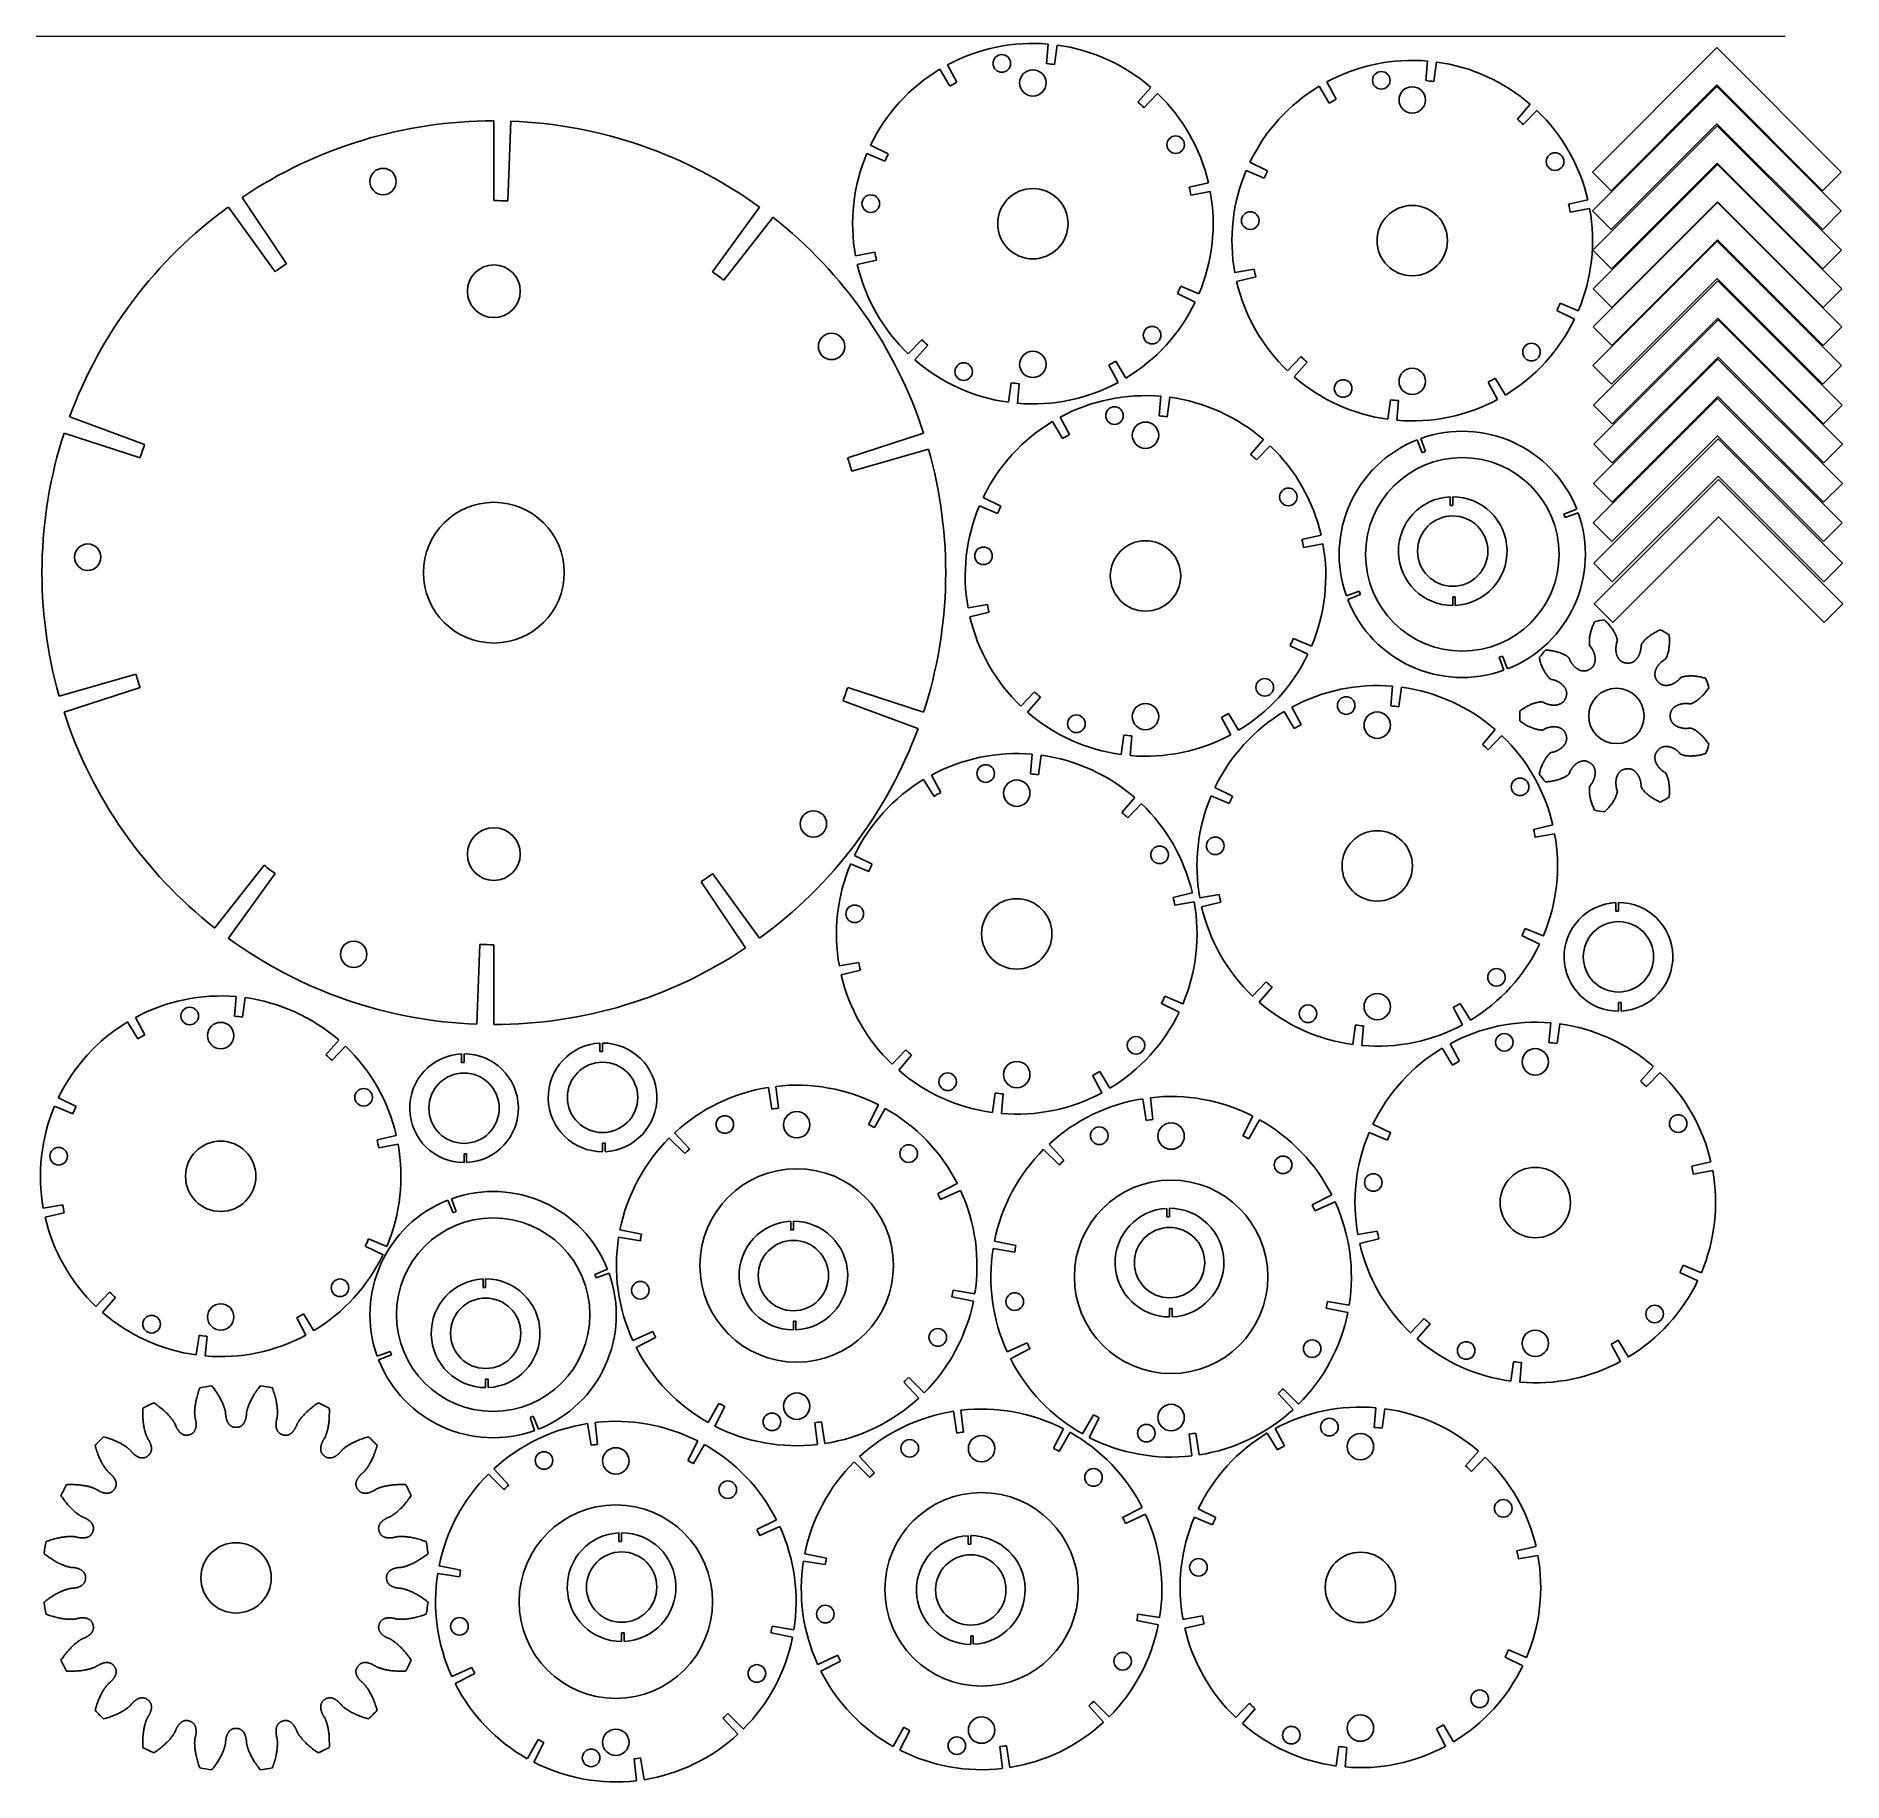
# Model space of a CAD drawing. Header units: millimetres. Extents: x 10 to 216, y 1 to 200.
import ezdxf

# ---------------------------------------------------------------- set-up
doc = ezdxf.new("R2010")
doc.units = ezdxf.units.MM

msp = doc.modelspace()

# ---------------------------------------------------------------- linework, layer by layer
at = {"color": 7, "linetype": 'Continuous', "lineweight": 18}
msp.add_line((10.46, 199.82), (209.36, 199.82), dxfattribs=at)
at = {"color": 7, "linetype": 'Continuous', "lineweight": 25}
for p, q in [((125.55, 198.92), (125.35, 196.69)), ((126.26, 196.59), (126.57, 198.81)), ((201.58, 198.52), (187.44, 184.37)), ((215.72, 184.37), (201.58, 198.52)), ((113.21, 196.05), (114.36, 194.13)), ((115.16, 194.58), (114.1, 196.56)), ((168.69, 197), (168.5, 194.76)), ((169.41, 194.66), (169.71, 196.89)), ((137.22, 193.99), (135.75, 192.3)), ((136.42, 191.68), (137.98, 193.3)), ((156.35, 194.13), (157.51, 192.21)), ((158.3, 192.66), (157.24, 194.64)), ((201.59, 194.1), (187.45, 179.96)), ((189.56, 182.25), (201.58, 194.27)), ((201.58, 194.27), (213.6, 182.25)), ((215.73, 179.96), (201.59, 194.1)), ((180.36, 192.07), (178.89, 190.37)), ((179.57, 189.76), (181.12, 191.38)), ((62.51, 190.19), (62.51, 181.12)), ((64.1, 181.09), (64.45, 190.16)), ((201.61, 189.62), (187.47, 175.48)), ((189.57, 177.84), (201.59, 189.86)), ((201.59, 189.86), (213.61, 177.84)), ((215.75, 175.48), (201.61, 189.62)), ((107.35, 186.43), (105.33, 187.41)), ((104.91, 186.47), (106.98, 185.6)), ((150.5, 184.51), (148.48, 185.49)), ((201.64, 185.24), (187.5, 171.1)), ((189.59, 173.36), (201.61, 185.38)), ((201.61, 185.38), (213.63, 173.36)), ((215.78, 171.1), (201.64, 185.24)), ((143.76, 183.14), (141.58, 182.64)), ((148.05, 184.55), (150.12, 183.68)), ((187.44, 184.37), (189.56, 182.25)), ((213.6, 182.25), (215.72, 184.37)), ((38.95, 173.95), (33.9, 181.49)), ((141.76, 181.74), (143.97, 182.14)), ((186.9, 181.22), (184.72, 180.71)), ((201.64, 180.91), (187.5, 166.77)), ((189.62, 168.98), (201.64, 181)), ((201.64, 181), (213.66, 168.98)), ((215.78, 166.77), (201.64, 180.91)), ((32.32, 180.38), (37.65, 173.04)), ((92.71, 180.38), (87.38, 173.04)), ((88.65, 172.08), (94.25, 179.22)), ((184.91, 179.82), (187.11, 180.21)), ((187.45, 179.96), (189.57, 177.84)), ((213.61, 177.84), (215.73, 179.96)), ((105.83, 175.25), (103.62, 174.86)), ((201.62, 176.51), (187.47, 162.37)), ((187.47, 175.48), (189.59, 173.36)), ((189.62, 164.65), (201.64, 176.67)), ((215.76, 162.37), (201.62, 176.51)), ((201.64, 176.67), (213.66, 164.65)), ((213.63, 173.36), (215.75, 175.48)), ((103.83, 173.85), (106.01, 174.36)), ((148.97, 173.33), (146.77, 172.93)), ((140.24, 170.56), (142.26, 169.58)), ((142.68, 170.52), (140.61, 171.39)), ((146.97, 171.93), (149.16, 172.44)), ((187.5, 171.1), (189.62, 168.98)), ((201.69, 172.02), (187.55, 157.87)), ((189.59, 160.25), (201.62, 172.27)), ((201.62, 172.27), (213.64, 160.25)), ((215.84, 157.87), (201.69, 172.02)), ((213.66, 168.98), (215.78, 171.1)), ((183.38, 168.64), (185.4, 167.66)), ((185.82, 168.6), (183.76, 169.47)), ((187.5, 166.77), (189.62, 164.65)), ((201.71, 167.58), (187.57, 153.44)), ((189.67, 155.75), (201.69, 167.77)), ((201.69, 167.77), (213.71, 155.75)), ((215.85, 153.44), (201.71, 167.58)), ((213.66, 164.65), (215.78, 166.77)), ((111.17, 165.31), (109.61, 163.69)), ((110.37, 163), (111.84, 164.7)), ((132.43, 162.41), (133.49, 160.44)), ((134.38, 160.94), (133.23, 162.86)), ((154.31, 163.39), (152.76, 161.77)), ((153.52, 161.08), (154.99, 162.77)), ((187.47, 162.37), (189.59, 160.25)), ((201.7, 163.09), (187.56, 148.95)), ((189.69, 151.32), (201.71, 163.34)), ((215.85, 148.95), (201.7, 163.09)), ((201.71, 163.34), (213.73, 151.32)), ((213.64, 160.25), (215.76, 162.37)), ((121.33, 160.41), (121.02, 158.19)), ((122.04, 158.07), (122.24, 160.31)), ((175.57, 160.49), (176.64, 158.51)), ((177.53, 159.02), (176.37, 160.94)), ((138.36, 158.88), (138.17, 156.64)), ((139.08, 156.54), (139.38, 158.76)), ((164.47, 158.48), (164.17, 156.26)), ((165.19, 156.15), (165.38, 158.38)), ((201.66, 158.63), (187.52, 144.49)), ((189.68, 146.83), (201.7, 158.85)), ((215.81, 144.49), (201.66, 158.63)), ((201.7, 158.85), (213.72, 146.83)), ((22.8, 153.39), (14.28, 156.52)), ((127.97, 154.54), (126.91, 156.51)), ((187.55, 157.87), (189.67, 155.75)), ((213.71, 155.75), (215.84, 157.87)), ((13.65, 154.69), (22.28, 151.89)), ((111.37, 154.69), (102.75, 151.89)), ((126.02, 156), (127.18, 154.08)), ((168.44, 152.61), (167.91, 154.08)), ((189.64, 142.37), (201.66, 154.39)), ((201.66, 154.39), (213.69, 142.37)), ((103.21, 150.37), (111.94, 152.85)), ((150.03, 153.95), (148.56, 152.25)), ((149.24, 151.64), (150.79, 153.25)), ((167.49, 153.93), (168.06, 152.46)), ((168.06, 152.46), (168.44, 152.61)), ((201.71, 154.04), (187.57, 139.9)), ((187.57, 153.44), (189.69, 151.32)), ((215.85, 139.9), (201.71, 154.04)), ((213.73, 151.32), (215.85, 153.44)), ((187.56, 148.95), (189.68, 146.83)), ((201.76, 149.4), (187.62, 135.26)), ((189.69, 137.78), (201.71, 149.8)), ((201.71, 149.8), (213.73, 137.78)), ((215.91, 135.26), (201.76, 149.4)), ((213.72, 146.83), (215.85, 148.95)), ((117.72, 146.43), (119.79, 145.56)), ((120.17, 146.39), (118.15, 147.36)), ((171.24, 146.47), (171.24, 147.44)), ((171.54, 146.47), (171.24, 146.47)), ((171.54, 147.45), (171.54, 146.47)), ((185.65, 146.05), (184.19, 145.47)), ((184.19, 145.47), (184.34, 145.1)), ((184.34, 145.1), (185.81, 145.63)), ((187.52, 144.49), (189.64, 142.37)), ((189.74, 133.14), (201.76, 145.16)), ((201.76, 145.16), (213.78, 133.14)), ((213.69, 142.37), (215.81, 144.49)), ((156.57, 143.1), (154.39, 142.59)), ((154.57, 141.69), (156.78, 142.09)), ((187.57, 139.9), (189.69, 137.78)), ((213.73, 137.78), (215.85, 139.9)), ((160.92, 136.71), (159.45, 136.18)), ((159.61, 135.76), (161.07, 136.34)), ((161.07, 136.34), (160.92, 136.71)), ((171.54, 135.09), (171.54, 136.07)), ((171.54, 136.07), (171.83, 136.07)), ((171.83, 136.07), (171.83, 135.1)), ((118.64, 135.21), (116.43, 134.81)), ((116.64, 133.8), (118.83, 134.31)), ((187.62, 135.26), (189.74, 133.14)), ((213.78, 133.14), (215.91, 135.26)), ((153.05, 130.51), (155.07, 129.54)), ((155.49, 130.48), (153.43, 131.35)), ((177.2, 129.34), (176.83, 129.2)), ((176.83, 129.2), (177.35, 127.72)), ((177.77, 127.88), (177.2, 129.34)), ((21.82, 127.27), (13.09, 124.79)), ((13.65, 122.94), (22.28, 125.75)), ((111.37, 122.94), (102.75, 125.75)), ((164.71, 125.91), (164.51, 123.67)), ((165.42, 123.57), (165.73, 125.79)), ((102.23, 124.24), (110.74, 121.12)), ((123.98, 125.27), (122.43, 123.65)), ((123.19, 122.96), (124.66, 124.65)), ((154.32, 121.57), (153.26, 123.54)), ((145.24, 122.37), (146.3, 120.39)), ((147.2, 120.9), (146.04, 122.82)), ((152.37, 123.04), (153.52, 121.12)), ((134.14, 120.36), (133.84, 118.14)), ((134.86, 118.03), (135.05, 120.26)), ((176.38, 120.98), (174.91, 119.28)), ((175.59, 118.67), (177.14, 120.29)), ((123.72, 118.18), (123.53, 115.94)), ((124.44, 115.84), (124.74, 118.06)), ((111.38, 115.31), (112.54, 113.39)), ((113.33, 113.84), (112.27, 115.81)), ((135.39, 113.25), (133.92, 111.55)), ((144.07, 113.46), (146.14, 112.59)), ((146.51, 113.42), (144.49, 114.4)), ((134.6, 110.94), (136.15, 112.56)), ((182.92, 110.13), (180.74, 109.62)), ((180.92, 108.73), (183.13, 109.12)), ((36.38, 105.55), (30.77, 98.42)), ((103.08, 105.73), (105.15, 104.86)), ((105.53, 105.69), (103.51, 106.67)), ((32.32, 97.26), (37.65, 104.6)), ((86.07, 103.68), (91.13, 96.15)), ((92.71, 97.26), (87.38, 104.6)), ((141.93, 102.4), (139.75, 101.89)), ((139.93, 101), (142.14, 101.39)), ((144.99, 102.24), (142.78, 101.84)), ((142.99, 100.84), (145.17, 101.34)), ((190.1, 100.34), (190.1, 101.31)), ((190.39, 101.32), (190.39, 100.34)), ((190.39, 100.34), (190.1, 100.34)), ((179.4, 97.55), (181.42, 96.57)), ((181.84, 97.51), (179.77, 98.38)), ((60.92, 96.55), (60.58, 87.48)), ((62.51, 87.44), (62.51, 96.52)), ((104, 94.51), (101.79, 94.11)), ((102, 93.11), (104.19, 93.61)), ((33.2, 90.61), (33.01, 88.38)), ((33.92, 88.28), (34.23, 90.5)), ((140.85, 89.78), (138.79, 90.65)), ((150.33, 92.3), (148.77, 90.68)), ((149.53, 89.99), (151, 91.68)), ((138.41, 89.82), (140.43, 88.84)), ((171.59, 89.4), (172.65, 87.42)), ((173.55, 87.93), (172.39, 89.85)), ((190.39, 88.96), (190.39, 89.94)), ((190.39, 89.94), (190.69, 89.94)), ((190.69, 89.94), (190.69, 88.97)), ((20.86, 87.74), (22.02, 85.82)), ((22.82, 86.27), (21.76, 88.25)), ((160.49, 87.39), (160.18, 85.17)), ((161.21, 85.06), (161.4, 87.29)), ((182.68, 87.62), (182.49, 85.39)), ((183.4, 85.29), (183.71, 87.51)), ((44.88, 85.68), (43.41, 83.99)), ((44.08, 83.37), (45.63, 84.99)), ((74.57, 84.36), (74.57, 85.33)), ((74.87, 84.36), (74.57, 84.36)), ((74.87, 85.33), (74.87, 84.36)), ((109.34, 84.57), (107.79, 82.95)), ((170.35, 84.75), (171.5, 82.83)), ((172.3, 83.28), (171.24, 85.26)), ((58.82, 83.13), (58.82, 84.1)), ((59.12, 83.13), (58.82, 83.13)), ((59.12, 84.11), (59.12, 83.13)), ((108.55, 82.26), (110.01, 83.95)), ((194.36, 82.69), (192.89, 81)), ((93.74, 80.29), (94.13, 77.82)), ((94.88, 77.93), (94.59, 80.41)), ((130.6, 81.67), (131.66, 79.69)), ((132.56, 80.2), (131.4, 82.12)), ((193.56, 80.38), (195.12, 82)), ((12.57, 78.16), (14.64, 77.29)), ((15.01, 78.12), (12.99, 79.1)), ((106.25, 78.31), (105.12, 76.08)), ((119.5, 79.66), (119.2, 77.44)), ((120.22, 77.33), (120.41, 79.56)), ((136.31, 79.01), (136.7, 76.54)), ((137.45, 76.64), (137.16, 79.12)), ((105.79, 75.73), (107.01, 77.9)), ((148.82, 77.02), (147.69, 74.8)), ((148.35, 74.44), (149.58, 76.62)), ((164.49, 75.14), (162.47, 76.11)), ((51.42, 74.83), (49.24, 74.33)), ((82.45, 74.54), (84.22, 72.77)), ((84.76, 73.3), (83.07, 75.14)), ((162.05, 75.17), (164.12, 74.3)), ((49.42, 73.43), (51.63, 73.83)), ((59.12, 71.76), (59.12, 72.73)), ((59.12, 72.73), (59.41, 72.73)), ((59.41, 72.73), (59.41, 71.76)), ((74.87, 72.98), (74.87, 73.96)), ((74.87, 73.96), (75.17, 73.96)), ((75.17, 73.96), (75.17, 72.99)), ((125.02, 73.25), (126.79, 71.49)), ((127.33, 72.01), (125.64, 73.85)), ((200.9, 71.84), (198.72, 71.34)), ((198.9, 70.44), (201.11, 70.84)), ((115.21, 69.35), (112.99, 68.22)), ((113.31, 67.54), (115.59, 68.58)), ((157.78, 68.07), (155.56, 66.93)), ((13.49, 66.94), (11.28, 66.55)), ((11.49, 65.54), (13.67, 66.05)), ((57.29, 67.48), (57.87, 66.02)), ((58.24, 66.17), (57.71, 67.64)), ((57.87, 66.02), (58.24, 66.17)), ((139.04, 65.57), (139.04, 66.54)), ((139.34, 66.55), (139.34, 65.57)), ((155.88, 66.25), (158.16, 67.29)), ((79.3, 63.6), (76.85, 64.1)), ((96.27, 64.11), (96.27, 65.07)), ((96.57, 64.11), (96.27, 64.11)), ((96.57, 65.08), (96.57, 64.11)), ((139.34, 65.57), (139.04, 65.57)), ((162.97, 63.96), (160.76, 63.56)), ((47.89, 62.25), (49.91, 61.27)), ((50.34, 62.21), (48.27, 63.08)), ((76.7, 63.25), (79.17, 62.86)), ((119.27, 61.97), (121.74, 61.57)), ((121.87, 62.32), (119.42, 62.81)), ((160.97, 62.55), (163.15, 63.06)), ((75.45, 59.61), (73.99, 59.03)), ((199.82, 59.22), (197.75, 60.09)), ((61.28, 57.54), (61.28, 58.51)), ((61.58, 57.54), (61.28, 57.54)), ((61.58, 58.52), (61.58, 57.54)), ((73.99, 59.03), (74.14, 58.66)), ((74.14, 58.66), (75.61, 59.18)), ((197.38, 59.26), (199.4, 58.29)), ((18.82, 57), (17.27, 55.38)), ((18.03, 54.69), (19.5, 56.39)), ((114.59, 56.49), (117.04, 55.99)), ((117.2, 56.84), (114.73, 57.23)), ((159.76, 55.55), (157.3, 55.94)), ((40.09, 54.1), (41.15, 52.13)), ((42.04, 52.63), (40.88, 54.55)), ((96.57, 52.73), (96.57, 53.7)), ((96.57, 53.7), (96.86, 53.7)), ((96.86, 53.7), (96.86, 52.74)), ((139.34, 54.19), (139.34, 55.17)), ((139.34, 55.17), (139.64, 55.17)), ((139.64, 55.17), (139.64, 54.2)), ((157.16, 55.2), (159.61, 54.71)), ((168.31, 54.01), (166.75, 52.39)), ((28.99, 52.1), (28.68, 49.88)), ((29.7, 49.76), (29.9, 52)), ((80.58, 52.55), (78.31, 51.51)), ((78.68, 50.74), (80.91, 51.87)), ((167.51, 51.7), (168.98, 53.4)), ((191.52, 49.64), (190.37, 51.57)), ((50.73, 50.27), (49.25, 49.74)), ((49.41, 49.32), (50.87, 49.9)), ((50.87, 49.9), (50.73, 50.27)), ((123.15, 51.27), (120.88, 50.23)), ((121.25, 49.45), (123.48, 50.59)), ((189.57, 51.11), (190.63, 49.14)), ((111.44, 45.55), (109.68, 47.32)), ((178.47, 49.11), (178.16, 46.89)), ((179.18, 46.77), (179.38, 49.01)), ((61.58, 46.17), (61.58, 47.14)), ((61.58, 47.14), (61.88, 47.14)), ((61.88, 47.14), (61.88, 46.17)), ((109.13, 46.79), (110.82, 44.95)), ((151.7, 45.51), (153.39, 43.67)), ((154.01, 44.26), (152.25, 46.03)), ((88.11, 44.36), (86.88, 42.19)), ((87.64, 41.78), (88.78, 44.01)), ((114.77, 43.47), (115.16, 41)), ((115.91, 41.11), (115.62, 43.59)), ((162.8, 43.88), (162.61, 41.64)), ((163.52, 41.54), (163.82, 43.76)), ((67, 42.9), (66.63, 42.76)), ((66.63, 42.76), (67.15, 41.28)), ((67.58, 41.44), (67, 42.9)), ((73.17, 42.08), (73.57, 39.61)), ((74.31, 39.72), (74.03, 42.2)), ((99.02, 42.16), (99.3, 39.68)), ((100.15, 39.8), (99.76, 42.27)), ((127.28, 41.49), (126.15, 39.26)), ((130.68, 43.08), (129.45, 40.9)), ((130.21, 40.49), (131.35, 42.72)), ((152.41, 39.54), (151.35, 41.51)), ((85.69, 40.1), (84.55, 37.87)), ((85.22, 37.52), (86.45, 39.69)), ((126.81, 38.91), (128.04, 41.08)), ((141.59, 40.88), (141.87, 38.39)), ((142.72, 38.51), (142.33, 40.98)), ((150.46, 41), (151.62, 39.08)), ((103.48, 37.72), (105.25, 35.95)), ((105.79, 36.47), (104.1, 38.31)), ((174.47, 38.95), (173, 37.25)), ((173.68, 36.64), (175.23, 38.25)), ((61.89, 36.33), (63.65, 34.56)), ((64.2, 35.08), (62.51, 36.92)), ((94.65, 31.14), (92.42, 30.01)), ((136.24, 32.53), (134.01, 31.4)), ((134.34, 30.72), (136.61, 31.76)), ((142.16, 31.43), (144.23, 30.56)), ((144.61, 31.39), (142.59, 32.36)), ((76.74, 28.68), (76.74, 29.65)), ((77.04, 29.66), (77.04, 28.68)), ((92.75, 29.33), (95.02, 30.37)), ((116.44, 28.36), (116.44, 29.32)), ((116.74, 29.33), (116.74, 28.36)), ((77.04, 28.68), (76.74, 28.68)), ((100.33, 26.78), (97.88, 27.28)), ((116.74, 28.36), (116.44, 28.36)), ((181.01, 28.1), (178.83, 27.59)), ((179.01, 26.69), (181.22, 27.09)), ((56.13, 25.04), (58.6, 24.65)), ((58.74, 25.39), (56.29, 25.89)), ((97.73, 26.43), (100.2, 26.04)), ((96.63, 18.63), (94.16, 19.02)), ((135.62, 19.67), (138.07, 19.17)), ((138.22, 20.02), (135.75, 20.41)), ((143.08, 20.21), (140.87, 19.81)), ((141.08, 18.8), (143.27, 19.31)), ((77.04, 17.31), (77.04, 18.28)), ((77.04, 18.28), (77.33, 18.28)), ((77.33, 18.28), (77.33, 17.31)), ((94.03, 18.28), (96.48, 17.78)), ((116.74, 16.98), (116.74, 17.95)), ((116.74, 17.95), (117.03, 17.95)), ((117.03, 17.95), (117.03, 16.99)), ((101.61, 15.73), (99.34, 14.69)), ((99.71, 13.92), (101.94, 15.05)), ((177.49, 15.51), (179.51, 14.54)), ((179.93, 15.48), (177.87, 16.35)), ((60.01, 14.34), (57.74, 13.3)), ((58.12, 12.53), (60.34, 13.66)), ((132.47, 8.73), (130.7, 10.5)), ((88.56, 8.58), (90.26, 6.74)), ((90.88, 7.34), (89.11, 9.11)), ((130.16, 9.97), (131.85, 8.13)), ((148.42, 10.27), (146.87, 8.65)), ((147.63, 7.96), (149.09, 9.65)), ((109.14, 7.54), (107.91, 5.37)), ((108.67, 4.96), (109.8, 7.19)), ((169.68, 7.37), (170.74, 5.39)), ((171.64, 5.9), (170.48, 7.82)), ((67.54, 6.15), (66.32, 3.98)), ((67.07, 3.57), (68.21, 5.8)), ((120.04, 5.34), (120.33, 2.86)), ((121.18, 2.98), (120.79, 5.45)), ((158.58, 5.36), (158.28, 3.14)), ((159.3, 3.03), (159.49, 5.26)), ((78.45, 3.95), (78.74, 1.47)), ((79.59, 1.59), (79.2, 4.06))]:
    msp.add_line(p, q, dxfattribs=at)
for centre, radius in [((120.27, 196.72), 1), ((123.8, 194.5), 1.5), ((163.42, 194.8), 1), ((166.94, 192.57), 1.5), ((140.04, 187.48), 1), ((183.18, 185.56), 1), ((49.91, 183.29), 1.5), ((105.37, 180.78), 1), ((123.8, 178.5), 4), ((148.52, 178.85), 1), ((166.94, 176.57), 4), ((62.51, 170.82), 3), ((137.36, 165.82), 1), ((100.91, 164.54), 1.5), ((180.5, 163.9), 1), ((115.93, 161.68), 1), ((123.8, 162.5), 1.5), ((159.08, 159.76), 1), ((166.94, 160.57), 1.5), ((133.08, 156.68), 1), ((136.61, 154.45), 1.5), ((172.63, 140.9), 11), ((152.85, 147.43), 1), ((62.51, 138.82), 8), ((171.54, 141.27), 4), ((16.33, 140.58), 1.5), ((136.61, 138.45), 4), ((118.19, 140.73), 1), ((150.17, 125.78), 1), ((190.16, 122.53), 3.15), ((136.61, 122.45), 1.5), ((159.43, 123.71), 1), ((128.75, 121.64), 1), ((162.96, 121.48), 1.5), ((118.44, 115.98), 1), ((121.97, 113.75), 1.5), ((179.2, 114.47), 1), ((98.85, 110.25), 1.5), ((62.51, 106.82), 3), ((162.96, 105.48), 4), ((138.21, 106.74), 1), ((144.54, 107.76), 1), ((103.55, 100.03), 1), ((121.97, 97.75), 4), ((190.39, 95.14), 4), ((46.57, 95.43), 1.5), ((176.52, 92.81), 1), ((162.96, 89.48), 1.5), ((27.93, 88.41), 1), ((155.09, 88.67), 1), ((31.45, 86.19), 1.5), ((177.41, 85.42), 1), ((135.53, 85.08), 1), ((180.93, 83.2), 1.5), ((74.87, 79.16), 4), ((121.97, 81.75), 1.5), ((47.7, 79.17), 1), ((59.12, 77.93), 4), ((114.11, 80.94), 1), ((88.78, 76.08), 1), ((96.95, 76.05), 1.5), ((139.52, 74.76), 1.5), ((197.18, 76.18), 1), ((31.45, 70.19), 4), ((131.35, 74.8), 1), ((13.03, 72.47), 1), ((109.68, 72.77), 1), ((152.25, 71.49), 1), ((96.95, 60.05), 11), ((162.51, 69.48), 1), ((180.93, 67.2), 4), ((139.52, 58.76), 11), ((62.43, 54.46), 11), ((139.34, 60.37), 4), ((96.57, 58.9), 4), ((45.02, 57.51), 1), ((79.17, 57.23), 1), ((31.45, 54.19), 1.5), ((61.58, 52.34), 4), ((121.74, 55.94), 1), ((194.5, 54.53), 1), ((23.59, 53.37), 1), ((112.99, 51.87), 1), ((155.56, 50.59), 1), ((173.07, 50.38), 1), ((180.93, 51.2), 1.5), ((96.95, 44.05), 1.5), ((94.13, 42.27), 1), ((139.52, 42.76), 1.5), ((136.7, 40.98), 1), ((157.52, 41.67), 1), ((76.38, 37.83), 1.5), ((109.8, 39.26), 1), ((117.97, 39.22), 1.5), ((161.05, 39.45), 1.5), ((68.21, 37.87), 1), ((89.11, 34.56), 1), ((130.7, 35.95), 1), ((117.97, 23.22), 11), ((177.29, 32.43), 1), ((76.38, 21.83), 11), ((33.2, 24.53), 4), ((77.04, 23.48), 4), ((116.74, 23.15), 4), ((142.63, 25.73), 1), ((161.05, 23.45), 4), ((100.2, 20.41), 1), ((58.6, 19.02), 1), ((92.42, 13.66), 1), ((134.01, 15.05), 1), ((174.61, 10.78), 1), ((117.97, 7.22), 1.5), ((161.05, 7.45), 1.5), ((76.38, 5.83), 1.5), ((115.16, 5.45), 1), ((153.19, 6.64), 1), ((73.57, 4.06), 1)]:
    msp.add_circle(centre, radius, dxfattribs=at)
for centre, radius, start, end in [((123.8, 178.5), 20.5, 85.1019, 118.2299), ((123.8, 178.5), 20.5, 49.1019, 82.2299), ((123.8, 178.5), 20.5, 121.1019, 154.2299), ((123.8, 178.5), 18.26, 82.2299, 85.1019), ((166.94, 176.57), 20.5, 85.1019, 118.2299), ((166.94, 176.57), 20.5, 49.1019, 82.2299), ((123.8, 178.5), 18.26, 118.2299, 121.1019), ((123.8, 178.5), 20.5, 13.1019, 46.2299), ((166.94, 176.57), 20.5, 121.1019, 154.2299), ((166.94, 176.57), 18.26, 82.2299, 85.1019), ((123.8, 178.5), 18.26, 46.2299, 49.1019), ((166.94, 176.57), 18.26, 118.2299, 121.1019), ((166.94, 176.57), 20.5, 13.1019, 46.2299), ((62.51, 138.82), 51.38, 90, 123.8452), ((62.51, 138.82), 51.38, 54, 87.8452), ((166.94, 176.57), 18.26, 46.2299, 49.1019), ((123.8, 178.5), 20.5, 157.1019, 190.2299), ((123.8, 178.5), 18.26, 154.2299, 157.1019), ((166.94, 176.57), 20.5, 157.1019, 190.2299), ((166.94, 176.57), 18.26, 154.2299, 157.1019), ((62.51, 138.82), 42.3, 87.8452, 90), ((123.8, 178.5), 18.26, 10.2299, 13.1019), ((123.8, 178.5), 20.5, 337.1019, 10.2299), ((62.51, 138.82), 51.38, 126, 159.8452), ((62.51, 138.82), 51.38, 18, 51.8452), ((166.94, 176.57), 18.26, 10.2299, 13.1019), ((166.94, 176.57), 20.5, 337.1019, 10.2299), ((123.8, 178.5), 18.26, 190.2299, 193.1019), ((62.51, 138.82), 42.3, 123.8452, 126), ((62.51, 138.82), 42.3, 51.8452, 54), ((123.8, 178.5), 20.5, 193.1019, 226.2299), ((166.94, 176.57), 18.26, 190.2299, 193.1019), ((123.8, 178.5), 18.26, 334.2299, 337.1019), ((166.94, 176.57), 20.5, 193.1019, 226.2299), ((123.8, 178.5), 20.5, 301.1019, 334.2299), ((166.94, 176.57), 18.26, 334.2299, 337.1019), ((166.94, 176.57), 20.5, 301.1019, 334.2299), ((123.8, 178.5), 18.26, 226.2299, 229.1019), ((123.8, 178.5), 20.5, 229.1019, 262.2299), ((123.8, 178.5), 18.26, 298.2299, 301.1019), ((166.94, 176.57), 18.26, 226.2299, 229.1019), ((123.8, 178.5), 18.26, 262.2299, 265.1019), ((123.8, 178.5), 20.5, 265.1019, 298.2299), ((166.94, 176.57), 20.5, 229.1019, 262.2299), ((166.94, 176.57), 18.26, 298.2299, 301.1019), ((136.61, 138.45), 20.5, 85.1019, 118.2299), ((136.61, 138.45), 20.5, 49.1019, 82.2299), ((166.94, 176.57), 18.26, 262.2299, 265.1019), ((166.94, 176.57), 20.5, 265.1019, 298.2299), ((136.61, 138.45), 18.26, 82.2299, 85.1019), ((62.51, 138.82), 51.38, 162, 195.8452), ((136.61, 138.45), 20.5, 121.1019, 154.2299), ((136.61, 138.45), 18.26, 118.2299, 121.1019), ((172.63, 140.9), 14, 21.5558, 109.7135), ((62.51, 138.82), 42.3, 159.8452, 162), ((62.51, 138.82), 51.38, 342, 15.8452), ((136.61, 138.45), 18.26, 46.2299, 49.1019), ((136.61, 138.45), 20.5, 13.1019, 46.2299), ((172.63, 140.9), 14, 111.5558, 199.7135), ((62.51, 138.82), 42.3, 15.8452, 18), ((136.61, 138.45), 20.5, 157.1019, 190.2299), ((136.61, 138.45), 18.26, 154.2299, 157.1019), ((171.54, 141.27), 6.18, 92.76, 270), ((171.54, 141.27), 6.18, 272.76, 90), ((172.63, 140.9), 14, 291.5558, 19.7135), ((136.61, 138.45), 18.26, 10.2299, 13.1019), ((136.61, 138.45), 20.5, 337.1019, 10.2299), ((172.63, 140.9), 14, 201.5558, 289.7135), ((136.61, 138.45), 20.5, 193.1019, 226.2299), ((136.61, 138.45), 18.26, 190.2299, 193.1019), ((190.16, 122.53), 11, 97.0486, 102.9514), ((190.16, 122.53), 11, 57.0486, 62.9514), ((136.61, 138.45), 20.5, 301.1019, 334.2299), ((136.61, 138.45), 18.26, 334.2299, 337.1019), ((190.16, 122.53), 11, 137.0486, 142.9514), ((62.51, 138.82), 42.3, 195.8452, 198), ((62.51, 138.82), 42.3, 339.8452, 342), ((162.96, 105.48), 20.5, 85.1019, 118.2299), ((162.96, 105.48), 20.5, 49.1019, 82.2299), ((190.16, 122.53), 11, 17.0486, 22.9514), ((136.61, 138.45), 18.26, 226.2299, 229.1019), ((162.96, 105.48), 18.26, 82.2299, 85.1019), ((62.51, 138.82), 51.38, 198, 231.8452), ((136.61, 138.45), 20.5, 229.1019, 262.2299), ((162.96, 105.48), 20.5, 121.1019, 154.2299), ((136.61, 138.45), 18.26, 298.2299, 301.1019), ((162.96, 105.48), 18.26, 118.2299, 121.1019), ((190.16, 122.53), 11, 177.0486, 182.9514), ((62.51, 138.82), 51.38, 306, 339.8452), ((136.61, 138.45), 18.26, 262.2299, 265.1019), ((136.61, 138.45), 20.5, 265.1019, 298.2299), ((162.96, 105.48), 18.26, 46.2299, 49.1019), ((162.96, 105.48), 20.5, 13.1019, 46.2299), ((190.16, 122.53), 11, 337.0486, 342.9514), ((121.97, 97.75), 20.5, 85.1019, 118.2299), ((121.97, 97.75), 20.5, 49.1019, 82.2299), ((121.97, 97.75), 20.5, 121.1019, 154.2299), ((121.97, 97.75), 18.26, 82.2299, 85.1019), ((190.16, 122.53), 11, 217.0486, 222.9514), ((121.97, 97.75), 18.26, 118.2299, 121.1019), ((162.96, 105.48), 20.5, 157.1019, 190.2299), ((162.96, 105.48), 18.26, 154.2299, 157.1019), ((190.16, 122.53), 11, 297.0486, 302.9514), ((121.97, 97.75), 18.26, 46.2299, 49.1019), ((121.97, 97.75), 20.5, 13.1019, 46.2299), ((190.16, 122.53), 11, 257.0486, 262.9514), ((162.96, 105.48), 18.26, 10.2299, 13.1019), ((162.96, 105.48), 20.5, 337.1019, 10.2299), ((62.51, 138.82), 42.3, 231.8452, 234), ((121.97, 97.75), 20.5, 157.1019, 190.2299), ((121.97, 97.75), 18.26, 154.2299, 157.1019), ((62.51, 138.82), 42.3, 303.8452, 306), ((121.97, 97.75), 18.26, 10.2299, 13.1019), ((121.97, 97.75), 20.5, 337.1019, 10.2299), ((162.96, 105.48), 20.5, 193.1019, 226.2299), ((162.96, 105.48), 18.26, 190.2299, 193.1019), ((190.39, 95.14), 6.18, 92.76, 270), ((190.39, 95.14), 6.18, 272.76, 90), ((62.51, 138.82), 51.38, 234, 267.8452), ((162.96, 105.48), 20.5, 301.1019, 334.2299), ((162.96, 105.48), 18.26, 334.2299, 337.1019), ((62.51, 138.82), 42.3, 267.8452, 270), ((62.51, 138.82), 51.38, 270, 303.8452), ((121.97, 97.75), 18.26, 190.2299, 193.1019), ((121.97, 97.75), 20.5, 193.1019, 226.2299), ((31.45, 70.19), 20.5, 85.1019, 118.2299), ((31.45, 70.19), 20.5, 49.1019, 82.2299), ((121.97, 97.75), 18.26, 334.2299, 337.1019), ((162.96, 105.48), 18.26, 226.2299, 229.1019), ((31.45, 70.19), 18.26, 82.2299, 85.1019), ((121.97, 97.75), 20.5, 301.1019, 334.2299), ((162.96, 105.48), 20.5, 229.1019, 262.2299), ((162.96, 105.48), 18.26, 298.2299, 301.1019), ((31.45, 70.19), 20.5, 121.1019, 154.2299), ((162.96, 105.48), 18.26, 262.2299, 265.1019), ((162.96, 105.48), 20.5, 265.1019, 298.2299), ((180.93, 67.2), 20.5, 85.1019, 118.2299), ((180.93, 67.2), 20.5, 49.1019, 82.2299), ((31.45, 70.19), 18.26, 118.2299, 121.1019), ((31.45, 70.19), 20.5, 13.1019, 46.2299), ((74.87, 79.16), 6.18, 92.76, 270), ((74.87, 79.16), 6.18, 272.76, 90), ((121.97, 97.75), 18.26, 226.2299, 229.1019), ((180.93, 67.2), 20.5, 121.1019, 154.2299), ((180.93, 67.2), 18.26, 82.2299, 85.1019), ((31.45, 70.19), 18.26, 46.2299, 49.1019), ((59.12, 77.93), 6.18, 92.76, 270), ((59.12, 77.93), 6.18, 272.76, 90), ((121.97, 97.75), 20.5, 229.1019, 262.2299), ((180.93, 67.2), 18.26, 118.2299, 121.1019), ((96.95, 60.05), 20.5, 99, 132.5964), ((96.95, 60.05), 20.5, 63, 96.5964), ((121.97, 97.75), 18.26, 298.2299, 301.1019), ((180.93, 67.2), 18.26, 46.2299, 49.1019), ((180.93, 67.2), 20.5, 13.1019, 46.2299), ((31.45, 70.19), 20.5, 157.1019, 190.2299), ((31.45, 70.19), 18.26, 154.2299, 157.1019), ((121.97, 97.75), 18.26, 262.2299, 265.1019), ((121.97, 97.75), 20.5, 265.1019, 298.2299), ((139.52, 58.76), 20.5, 99, 132.5964), ((139.52, 58.76), 20.5, 63, 96.5964), ((96.95, 60.05), 18, 96.5964, 99), ((96.95, 60.05), 18, 60.5964, 63), ((96.95, 60.05), 20.5, 27, 60.5964), ((139.52, 58.76), 18, 96.5964, 99), ((139.52, 58.76), 20.5, 27, 60.5964), ((31.45, 70.19), 18.26, 10.2299, 13.1019), ((96.95, 60.05), 20.5, 135, 168.5964), ((139.52, 58.76), 18, 60.5964, 63), ((180.93, 67.2), 20.5, 157.1019, 190.2299), ((180.93, 67.2), 18.26, 154.2299, 157.1019), ((31.45, 70.19), 20.5, 337.1019, 10.2299), ((96.95, 60.05), 18, 132.5964, 135), ((139.52, 58.76), 20.5, 135, 168.5964), ((139.52, 58.76), 18, 132.5964, 135), ((180.93, 67.2), 18.26, 10.2299, 13.1019), ((180.93, 67.2), 20.5, 337.1019, 10.2299), ((62.43, 54.46), 14, 21.5558, 109.7135), ((96.95, 60.05), 18, 24.5964, 27), ((96.95, 60.05), 20.5, 351, 24.5964), ((31.45, 70.19), 18.26, 190.2299, 193.1019), ((62.43, 54.46), 14, 111.5558, 199.7135), ((139.34, 60.37), 6.18, 92.76, 270), ((139.34, 60.37), 6.18, 272.76, 90), ((139.52, 58.76), 18, 24.5964, 27), ((139.52, 58.76), 20.5, 351, 24.5964), ((31.45, 70.19), 20.5, 193.1019, 226.2299), ((96.57, 58.9), 6.18, 92.76, 270), ((96.57, 58.9), 6.18, 272.76, 90), ((180.93, 67.2), 18.26, 190.2299, 193.1019), ((31.45, 70.19), 18.26, 334.2299, 337.1019), ((96.95, 60.05), 20.5, 171, 204.5964), ((96.95, 60.05), 18, 168.5964, 171), ((139.52, 58.76), 20.5, 171, 204.5964), ((139.52, 58.76), 18, 168.5964, 171), ((180.93, 67.2), 20.5, 193.1019, 226.2299), ((31.45, 70.19), 20.5, 301.1019, 334.2299), ((180.93, 67.2), 18.26, 334.2299, 337.1019), ((61.58, 52.34), 6.18, 92.76, 270), ((61.58, 52.34), 6.18, 272.76, 90), ((62.43, 54.46), 14, 291.5558, 19.7135), ((180.93, 67.2), 20.5, 301.1019, 334.2299), ((31.45, 70.19), 18.26, 226.2299, 229.1019), ((96.95, 60.05), 20.5, 315, 348.5964), ((96.95, 60.05), 18, 348.5964, 351), ((139.52, 58.76), 18, 348.5964, 351), ((31.45, 70.19), 20.5, 229.1019, 262.2299), ((31.45, 70.19), 18.26, 298.2299, 301.1019), ((139.52, 58.76), 20.5, 315, 348.5964), ((180.93, 67.2), 18.26, 226.2299, 229.1019), ((31.45, 70.19), 18.26, 262.2299, 265.1019), ((31.45, 70.19), 20.5, 265.1019, 298.2299), ((96.95, 60.05), 18, 204.5964, 207), ((180.93, 67.2), 20.5, 229.1019, 262.2299), ((180.93, 67.2), 18.26, 298.2299, 301.1019), ((62.43, 54.46), 14, 201.5558, 289.7135), ((96.95, 60.05), 20.5, 207, 240.5964), ((139.52, 58.76), 20.5, 207, 240.5964), ((139.52, 58.76), 18, 204.5964, 207), ((96.95, 60.05), 18, 312.5964, 315), ((180.93, 67.2), 18.26, 262.2299, 265.1019), ((180.93, 67.2), 20.5, 265.1019, 298.2299), ((33.2, 24.53), 22, 97.1903, 100.8097), ((33.2, 24.53), 22, 79.1903, 82.8097), ((139.52, 58.76), 18, 312.5964, 315), ((33.2, 24.53), 22, 115.1903, 118.8097), ((33.2, 24.53), 22, 61.1903, 64.8097), ((96.95, 60.05), 18, 240.5964, 243), ((96.95, 60.05), 20.5, 279, 312.5964), ((117.97, 23.22), 20.5, 99, 132.5964), ((117.97, 23.22), 20.5, 63, 96.5964), ((139.52, 58.76), 20.5, 279, 312.5964), ((161.05, 23.45), 20.5, 85.1019, 118.2299), ((161.05, 23.45), 20.5, 49.1019, 82.2299), ((76.38, 21.83), 20.5, 99, 132.5964), ((76.38, 21.83), 20.5, 63, 96.5964), ((96.95, 60.05), 20.5, 243, 276.5964), ((96.95, 60.05), 18, 276.5964, 279), ((117.97, 23.22), 18, 96.5964, 99), ((139.52, 58.76), 18, 240.5964, 243), ((161.05, 23.45), 18.26, 82.2299, 85.1019), ((33.2, 24.53), 22, 133.1903, 136.8097), ((33.2, 24.53), 22, 43.1903, 46.8097), ((76.38, 21.83), 18, 96.5964, 99), ((76.38, 21.83), 20.5, 27, 60.5964), ((117.97, 23.22), 18, 60.5964, 63), ((117.97, 23.22), 20.5, 27, 60.5964), ((139.52, 58.76), 20.5, 243, 276.5964), ((139.52, 58.76), 18, 276.5964, 279), ((161.05, 23.45), 20.5, 121.1019, 154.2299), ((161.05, 23.45), 18.26, 118.2299, 121.1019), ((76.38, 21.83), 18, 60.5964, 63), ((117.97, 23.22), 20.5, 135, 168.5964), ((161.05, 23.45), 18.26, 46.2299, 49.1019), ((161.05, 23.45), 20.5, 13.1019, 46.2299), ((33.2, 24.53), 22, 151.1903, 154.8097), ((33.2, 24.53), 22, 25.1903, 28.8097), ((76.38, 21.83), 20.5, 135, 168.5964), ((76.38, 21.83), 18, 132.5964, 135), ((117.97, 23.22), 18, 132.5964, 135), ((117.97, 23.22), 18, 24.5964, 27), ((117.97, 23.22), 20.5, 351, 24.5964), ((161.05, 23.45), 20.5, 157.1019, 190.2299), ((161.05, 23.45), 18.26, 154.2299, 157.1019), ((77.04, 23.48), 6.18, 92.76, 270), ((77.04, 23.48), 6.18, 272.76, 90), ((76.38, 21.83), 18, 24.5964, 27), ((76.38, 21.83), 20.5, 351, 24.5964), ((116.74, 23.15), 6.18, 92.76, 270), ((116.74, 23.15), 6.18, 272.76, 90), ((33.2, 24.53), 22, 169.1903, 172.8097), ((33.2, 24.53), 22, 7.1903, 10.8097), ((117.97, 23.22), 18, 168.5964, 171), ((161.05, 23.45), 18.26, 10.2299, 13.1019), ((161.05, 23.45), 20.5, 337.1019, 10.2299), ((76.38, 21.83), 20.5, 171, 204.5964), ((76.38, 21.83), 18, 168.5964, 171), ((117.97, 23.22), 20.5, 171, 204.5964), ((33.2, 24.53), 22, 187.1903, 190.8097), ((33.2, 24.53), 22, 349.1903, 352.8097), ((76.38, 21.83), 18, 348.5964, 351), ((117.97, 23.22), 20.5, 315, 348.5964), ((117.97, 23.22), 18, 348.5964, 351), ((161.05, 23.45), 20.5, 193.1019, 226.2299), ((161.05, 23.45), 18.26, 190.2299, 193.1019), ((76.38, 21.83), 20.5, 315, 348.5964), ((33.2, 24.53), 22, 205.1903, 208.8097), ((33.2, 24.53), 22, 331.1903, 334.8097), ((117.97, 23.22), 18, 204.5964, 207), ((161.05, 23.45), 20.5, 301.1019, 334.2299), ((161.05, 23.45), 18.26, 334.2299, 337.1019), ((76.38, 21.83), 20.5, 207, 240.5964), ((76.38, 21.83), 18, 204.5964, 207), ((117.97, 23.22), 20.5, 207, 240.5964), ((117.97, 23.22), 18, 312.5964, 315), ((33.2, 24.53), 22, 223.1903, 226.8097), ((33.2, 24.53), 22, 313.1903, 316.8097), ((76.38, 21.83), 18, 312.5964, 315), ((161.05, 23.45), 18.26, 226.2299, 229.1019), ((76.38, 21.83), 20.5, 279, 312.5964), ((117.97, 23.22), 18, 240.5964, 243), ((117.97, 23.22), 20.5, 279, 312.5964), ((161.05, 23.45), 20.5, 229.1019, 262.2299), ((161.05, 23.45), 18.26, 298.2299, 301.1019), ((33.2, 24.53), 22, 241.1903, 244.8097), ((33.2, 24.53), 22, 295.1903, 298.8097), ((76.38, 21.83), 18, 240.5964, 243), ((117.97, 23.22), 20.5, 243, 276.5964), ((117.97, 23.22), 18, 276.5964, 279), ((161.05, 23.45), 18.26, 262.2299, 265.1019), ((161.05, 23.45), 20.5, 265.1019, 298.2299), ((33.2, 24.53), 22, 259.1903, 262.8097), ((33.2, 24.53), 22, 277.1903, 280.8097), ((76.38, 21.83), 20.5, 243, 276.5964), ((76.38, 21.83), 18, 276.5964, 279)]:
    msp.add_arc(centre, radius, start, end, dxfattribs=at)
for points, knots in [([(182.1, 130.02), (182.25, 130.02), (182.49, 129.99), (182.81, 129.95), (183.06, 129.9), (183.29, 129.85), (183.5, 129.79), (183.7, 129.73), (183.88, 129.66), (184.04, 129.59), (184.19, 129.52), (184.32, 129.46), (184.43, 129.39), (184.56, 129.3), (184.8, 129.16), (184.84, 128.89), (184.93, 128.74), (184.96, 128.69), (184.99, 128.65), (185.01, 128.6), (185.04, 128.56), (185.07, 128.52), (185.1, 128.48), (185.13, 128.44), (185.16, 128.4), (185.19, 128.36), (185.22, 128.32), (185.25, 128.29), (185.28, 128.25), (185.31, 128.22), (185.34, 128.18), (185.38, 128.15), (185.41, 128.12), (185.44, 128.09), (185.48, 128.06), (185.51, 128.03), (185.55, 128), (185.58, 127.97), (185.62, 127.94), (185.65, 127.92), (185.69, 127.89), (185.73, 127.87), (185.76, 127.85), (185.8, 127.83), (185.84, 127.81), (185.88, 127.79), (185.92, 127.77), (185.95, 127.75), (185.99, 127.73), (186.03, 127.72), (186.07, 127.71), (186.11, 127.69), (186.16, 127.68), (186.2, 127.67), (186.24, 127.66), (186.28, 127.66), (186.32, 127.65), (186.37, 127.65), (186.41, 127.64), (186.45, 127.64), (186.5, 127.64), (186.54, 127.64), (186.58, 127.65), (186.63, 127.65), (186.67, 127.66), (186.72, 127.67), (186.76, 127.68), (186.8, 127.69), (186.84, 127.7), (186.89, 127.72), (186.93, 127.74), (186.97, 127.76), (187, 127.78), (187.04, 127.8), (187.09, 127.83), (187.15, 127.86), (187.19, 127.88), (187.22, 127.9), (187.26, 127.93), (187.29, 127.96), (187.33, 127.98), (187.36, 128.01), (187.39, 128.04), (187.43, 128.08), (187.45, 128.11), (187.48, 128.14), (187.51, 128.18), (187.53, 128.22), (187.56, 128.25), (187.58, 128.29), (187.6, 128.33), (187.62, 128.37), (187.64, 128.41), (187.65, 128.45), (187.67, 128.49), (187.68, 128.53), (187.69, 128.57), (187.7, 128.61), (187.71, 128.65), (187.72, 128.69), (187.73, 128.74), (187.73, 128.78), (187.74, 128.82), (187.74, 128.86), (187.74, 128.91), (187.74, 128.95), (187.74, 128.99), (187.74, 129.04), (187.74, 129.08), (187.74, 129.12), (187.73, 129.17), (187.73, 129.21), (187.72, 129.25), (187.72, 129.3), (187.71, 129.34), (187.7, 129.39), (187.69, 129.43), (187.68, 129.48), (187.66, 129.52), (187.65, 129.57), (187.64, 129.61), (187.62, 129.66), (187.61, 129.7), (187.59, 129.75), (187.57, 129.79), (187.55, 129.84), (187.53, 129.88), (187.51, 129.93), (187.49, 129.97), (187.47, 130.02), (187.44, 130.06), (187.42, 130.11), (187.39, 130.16), (187.3, 130.32), (187.09, 130.49), (187.09, 130.76), (187.08, 130.92), (187.08, 131.05), (187.08, 131.19), (187.1, 131.35), (187.12, 131.53), (187.15, 131.72), (187.19, 131.92), (187.25, 132.13), (187.32, 132.36), (187.4, 132.6), (187.52, 132.9), (187.62, 133.11), (187.69, 133.25)], [0.0107972, 0.0107972, 0.0107972, 0.0107972, 0.0479774, 0.0700723, 0.0909046, 0.1104743, 0.1287815, 0.1458261, 0.1616081, 0.1761276, 0.1893845, 0.2013789, 0.2121107, 0.2215799, 0.2405789, 0.2777404, 0.2821085, 0.2864361, 0.2907236, 0.2949716, 0.2991809, 0.303352, 0.3074856, 0.3115824, 0.3156433, 0.3196688, 0.32366, 0.3276176, 0.3315425, 0.3354356, 0.339298, 0.3431306, 0.3469345, 0.3507108, 0.3544606, 0.3581853, 0.3618859, 0.3655639, 0.3692205, 0.3728572, 0.3764755, 0.3800768, 0.3836627, 0.3872348, 0.3907948, 0.3943444, 0.3978852, 0.4014191, 0.4049477, 0.408473, 0.4119967, 0.4155205, 0.4190463, 0.4225758, 0.4261107, 0.4296526, 0.4332029, 0.4367631, 0.4403345, 0.4439182, 0.447515, 0.4511257, 0.4547508, 0.4583906, 0.462045, 0.4657138, 0.4693965, 0.4730923, 0.4768001, 0.4805187, 0.4842466, 0.4879821, 0.4917234, 0.4938176, 0.5, 0.5061824, 0.5082766, 0.5120179, 0.5157534, 0.5194813, 0.5231999, 0.5269077, 0.5306035, 0.5342862, 0.537955, 0.5416094, 0.5452492, 0.5488743, 0.552485, 0.5560818, 0.5596655, 0.5632369, 0.5667971, 0.5703474, 0.5738893, 0.5774242, 0.5809537, 0.5844795, 0.5880033, 0.591527, 0.5950523, 0.5985809, 0.6021148, 0.6056556, 0.6092052, 0.6127652, 0.6163373, 0.6199232, 0.6235245, 0.6271428, 0.6307795, 0.6344361, 0.6381141, 0.6418147, 0.6455394, 0.6492892, 0.6530655, 0.6568694, 0.660702, 0.6645644, 0.6684575, 0.6723824, 0.67634, 0.6803312, 0.6843567, 0.6884176, 0.6925144, 0.696648, 0.7008191, 0.7050284, 0.7092764, 0.7135639, 0.7178915, 0.7222596, 0.7594211, 0.7784201, 0.7878893, 0.7986211, 0.8106155, 0.8238724, 0.8383919, 0.8541739, 0.8712185, 0.8895257, 0.9090954, 0.9299277, 0.9520226, 0.9892028, 0.9892028, 0.9892028, 0.9892028]), ([(188.81, 133.45), (188.91, 133.34), (189.08, 133.17), (189.3, 132.93), (189.46, 132.74), (189.6, 132.55), (189.73, 132.37), (189.84, 132.19), (189.93, 132.02), (190.01, 131.87), (190.08, 131.72), (190.13, 131.59), (190.18, 131.47), (190.22, 131.32), (190.31, 131.06), (190.17, 130.82), (190.14, 130.64), (190.13, 130.59), (190.13, 130.54), (190.12, 130.49), (190.11, 130.44), (190.11, 130.39), (190.11, 130.34), (190.1, 130.29), (190.1, 130.24), (190.1, 130.19), (190.1, 130.14), (190.1, 130.09), (190.1, 130.05), (190.1, 130), (190.1, 129.95), (190.11, 129.91), (190.11, 129.86), (190.12, 129.81), (190.12, 129.77), (190.13, 129.72), (190.14, 129.68), (190.15, 129.64), (190.16, 129.59), (190.17, 129.55), (190.18, 129.51), (190.2, 129.47), (190.21, 129.43), (190.22, 129.39), (190.24, 129.35), (190.26, 129.31), (190.28, 129.27), (190.29, 129.23), (190.31, 129.19), (190.33, 129.15), (190.36, 129.12), (190.38, 129.08), (190.4, 129.05), (190.43, 129.01), (190.46, 128.98), (190.48, 128.95), (190.51, 128.91), (190.54, 128.88), (190.57, 128.85), (190.61, 128.82), (190.64, 128.8), (190.67, 128.77), (190.71, 128.74), (190.75, 128.72), (190.78, 128.7), (190.82, 128.68), (190.86, 128.66), (190.9, 128.64), (190.95, 128.62), (190.99, 128.61), (191.03, 128.59), (191.08, 128.58), (191.11, 128.57), (191.16, 128.57), (191.22, 128.56), (191.28, 128.55), (191.32, 128.54), (191.36, 128.53), (191.41, 128.53), (191.45, 128.52), (191.5, 128.52), (191.54, 128.53), (191.59, 128.53), (191.63, 128.53), (191.67, 128.54), (191.72, 128.55), (191.76, 128.56), (191.8, 128.57), (191.84, 128.58), (191.89, 128.6), (191.93, 128.61), (191.97, 128.63), (192, 128.65), (192.04, 128.67), (192.08, 128.69), (192.12, 128.72), (192.15, 128.74), (192.19, 128.76), (192.22, 128.79), (192.25, 128.82), (192.29, 128.84), (192.32, 128.87), (192.35, 128.9), (192.38, 128.93), (192.41, 128.96), (192.44, 129), (192.46, 129.03), (192.49, 129.06), (192.52, 129.1), (192.54, 129.13), (192.57, 129.17), (192.59, 129.21), (192.62, 129.24), (192.64, 129.28), (192.66, 129.32), (192.68, 129.36), (192.7, 129.4), (192.72, 129.44), (192.74, 129.49), (192.76, 129.53), (192.78, 129.57), (192.8, 129.62), (192.81, 129.66), (192.83, 129.71), (192.84, 129.75), (192.86, 129.8), (192.87, 129.85), (192.89, 129.9), (192.9, 129.95), (192.91, 130), (192.92, 130.05), (192.93, 130.1), (192.94, 130.15), (192.97, 130.33), (192.92, 130.6), (193.1, 130.81), (193.19, 130.94), (193.27, 131.03), (193.37, 131.14), (193.49, 131.26), (193.61, 131.38), (193.76, 131.5), (193.92, 131.63), (194.1, 131.75), (194.3, 131.88), (194.52, 132.01), (194.8, 132.17), (195.02, 132.27), (195.16, 132.33)], [0.0107972, 0.0107972, 0.0107972, 0.0107972, 0.0479774, 0.0700723, 0.0909046, 0.1104743, 0.1287815, 0.1458261, 0.1616081, 0.1761276, 0.1893845, 0.2013789, 0.2121107, 0.2215799, 0.2405789, 0.2777404, 0.2821085, 0.2864361, 0.2907236, 0.2949716, 0.2991809, 0.303352, 0.3074856, 0.3115824, 0.3156433, 0.3196688, 0.32366, 0.3276176, 0.3315425, 0.3354356, 0.339298, 0.3431306, 0.3469345, 0.3507108, 0.3544606, 0.3581853, 0.3618859, 0.3655639, 0.3692205, 0.3728572, 0.3764755, 0.3800768, 0.3836627, 0.3872348, 0.3907948, 0.3943444, 0.3978852, 0.4014191, 0.4049477, 0.408473, 0.4119967, 0.4155205, 0.4190463, 0.4225758, 0.4261107, 0.4296526, 0.4332029, 0.4367631, 0.4403345, 0.4439182, 0.447515, 0.4511257, 0.4547508, 0.4583906, 0.462045, 0.4657138, 0.4693965, 0.4730923, 0.4768001, 0.4805187, 0.4842466, 0.4879821, 0.4917234, 0.4938176, 0.5, 0.5061824, 0.5082766, 0.5120179, 0.5157534, 0.5194813, 0.5231999, 0.5269077, 0.5306035, 0.5342862, 0.537955, 0.5416094, 0.5452492, 0.5488743, 0.552485, 0.5560818, 0.5596655, 0.5632369, 0.5667971, 0.5703474, 0.5738893, 0.5774242, 0.5809537, 0.5844795, 0.5880033, 0.591527, 0.5950523, 0.5985809, 0.6021148, 0.6056556, 0.6092052, 0.6127652, 0.6163373, 0.6199232, 0.6235245, 0.6271428, 0.6307795, 0.6344361, 0.6381141, 0.6418147, 0.6455394, 0.6492892, 0.6530655, 0.6568694, 0.660702, 0.6645644, 0.6684575, 0.6723824, 0.67634, 0.6803312, 0.6843567, 0.6884176, 0.6925144, 0.696648, 0.7008191, 0.7050284, 0.7092764, 0.7135639, 0.7178915, 0.7222596, 0.7594211, 0.7784201, 0.7878893, 0.7986211, 0.8106155, 0.8238724, 0.8383919, 0.8541739, 0.8712185, 0.8895257, 0.9090954, 0.9299277, 0.9520226, 0.9892028, 0.9892028, 0.9892028, 0.9892028]), ([(196.14, 131.76), (196.16, 131.61), (196.18, 131.37), (196.19, 131.05), (196.18, 130.8), (196.17, 130.56), (196.15, 130.34), (196.12, 130.14), (196.09, 129.95), (196.05, 129.78), (196.01, 129.62), (195.96, 129.48), (195.92, 129.36), (195.86, 129.22), (195.76, 128.96), (195.5, 128.87), (195.36, 128.75), (195.32, 128.72), (195.28, 128.68), (195.24, 128.65), (195.21, 128.61), (195.17, 128.58), (195.14, 128.54), (195.1, 128.51), (195.07, 128.47), (195.04, 128.43), (195, 128.4), (194.97, 128.36), (194.94, 128.32), (194.92, 128.29), (194.89, 128.25), (194.86, 128.21), (194.83, 128.17), (194.81, 128.13), (194.79, 128.1), (194.76, 128.06), (194.74, 128.02), (194.72, 127.98), (194.7, 127.94), (194.68, 127.9), (194.66, 127.86), (194.65, 127.82), (194.63, 127.78), (194.62, 127.74), (194.6, 127.7), (194.59, 127.66), (194.58, 127.61), (194.57, 127.57), (194.56, 127.53), (194.55, 127.49), (194.55, 127.45), (194.54, 127.4), (194.54, 127.36), (194.53, 127.32), (194.53, 127.28), (194.53, 127.23), (194.53, 127.19), (194.54, 127.15), (194.54, 127.1), (194.55, 127.06), (194.55, 127.02), (194.56, 126.98), (194.58, 126.93), (194.59, 126.89), (194.6, 126.85), (194.62, 126.81), (194.64, 126.77), (194.66, 126.73), (194.68, 126.69), (194.7, 126.65), (194.72, 126.61), (194.75, 126.57), (194.77, 126.54), (194.81, 126.51), (194.84, 126.46), (194.88, 126.42), (194.91, 126.38), (194.94, 126.35), (194.97, 126.32), (195, 126.29), (195.04, 126.26), (195.07, 126.23), (195.11, 126.21), (195.15, 126.18), (195.18, 126.16), (195.22, 126.14), (195.26, 126.12), (195.3, 126.1), (195.34, 126.08), (195.38, 126.07), (195.42, 126.05), (195.47, 126.04), (195.51, 126.03), (195.55, 126.02), (195.59, 126.01), (195.63, 126.01), (195.68, 126), (195.72, 126), (195.76, 126), (195.8, 126), (195.85, 126), (195.89, 126), (195.93, 126), (195.97, 126.01), (196.02, 126.01), (196.06, 126.02), (196.1, 126.02), (196.14, 126.03), (196.19, 126.04), (196.23, 126.05), (196.27, 126.07), (196.31, 126.08), (196.36, 126.09), (196.4, 126.11), (196.44, 126.12), (196.48, 126.14), (196.53, 126.16), (196.57, 126.18), (196.61, 126.2), (196.65, 126.22), (196.69, 126.24), (196.74, 126.26), (196.78, 126.28), (196.82, 126.31), (196.86, 126.33), (196.9, 126.36), (196.94, 126.39), (196.98, 126.42), (197.02, 126.45), (197.07, 126.48), (197.11, 126.51), (197.15, 126.54), (197.19, 126.57), (197.33, 126.69), (197.46, 126.93), (197.73, 126.98), (197.88, 127.02), (198.01, 127.04), (198.16, 127.06), (198.32, 127.07), (198.49, 127.08), (198.68, 127.08), (198.89, 127.08), (199.11, 127.06), (199.34, 127.03), (199.59, 126.99), (199.91, 126.92), (200.14, 126.86), (200.28, 126.82)], [0.0107972, 0.0107972, 0.0107972, 0.0107972, 0.0479774, 0.0700723, 0.0909046, 0.1104743, 0.1287815, 0.1458261, 0.1616081, 0.1761276, 0.1893845, 0.2013789, 0.2121107, 0.2215799, 0.2405789, 0.2777404, 0.2821085, 0.2864361, 0.2907236, 0.2949716, 0.2991809, 0.303352, 0.3074856, 0.3115824, 0.3156433, 0.3196688, 0.32366, 0.3276176, 0.3315425, 0.3354356, 0.339298, 0.3431306, 0.3469345, 0.3507108, 0.3544606, 0.3581853, 0.3618859, 0.3655639, 0.3692205, 0.3728572, 0.3764755, 0.3800768, 0.3836627, 0.3872348, 0.3907948, 0.3943444, 0.3978852, 0.4014191, 0.4049477, 0.408473, 0.4119967, 0.4155205, 0.4190463, 0.4225758, 0.4261107, 0.4296526, 0.4332029, 0.4367631, 0.4403345, 0.4439182, 0.447515, 0.4511257, 0.4547508, 0.4583906, 0.462045, 0.4657138, 0.4693965, 0.4730923, 0.4768001, 0.4805187, 0.4842466, 0.4879821, 0.4917234, 0.4938176, 0.5, 0.5061824, 0.5082766, 0.5120179, 0.5157534, 0.5194813, 0.5231999, 0.5269077, 0.5306035, 0.5342862, 0.537955, 0.5416094, 0.5452492, 0.5488743, 0.552485, 0.5560818, 0.5596655, 0.5632369, 0.5667971, 0.5703474, 0.5738893, 0.5774242, 0.5809537, 0.5844795, 0.5880033, 0.591527, 0.5950523, 0.5985809, 0.6021148, 0.6056556, 0.6092052, 0.6127652, 0.6163373, 0.6199232, 0.6235245, 0.6271428, 0.6307795, 0.6344361, 0.6381141, 0.6418147, 0.6455394, 0.6492892, 0.6530655, 0.6568694, 0.660702, 0.6645644, 0.6684575, 0.6723824, 0.67634, 0.6803312, 0.6843567, 0.6884176, 0.6925144, 0.696648, 0.7008191, 0.7050284, 0.7092764, 0.7135639, 0.7178915, 0.7222596, 0.7594211, 0.7784201, 0.7878893, 0.7986211, 0.8106155, 0.8238724, 0.8383919, 0.8541739, 0.8712185, 0.8895257, 0.9090954, 0.9299277, 0.9520226, 0.9892028, 0.9892028, 0.9892028, 0.9892028]), ([(179.17, 123.09), (179.29, 123.18), (179.49, 123.32), (179.76, 123.49), (179.98, 123.62), (180.19, 123.72), (180.39, 123.82), (180.58, 123.89), (180.76, 123.96), (180.93, 124.01), (181.09, 124.05), (181.23, 124.08), (181.36, 124.1), (181.51, 124.12), (181.79, 124.17), (181.99, 123.99), (182.16, 123.93), (182.21, 123.91), (182.26, 123.89), (182.31, 123.88), (182.36, 123.86), (182.41, 123.85), (182.46, 123.83), (182.51, 123.82), (182.55, 123.81), (182.6, 123.8), (182.65, 123.79), (182.7, 123.79), (182.74, 123.78), (182.79, 123.77), (182.84, 123.77), (182.88, 123.76), (182.93, 123.76), (182.97, 123.76), (183.02, 123.76), (183.06, 123.76), (183.11, 123.76), (183.15, 123.76), (183.2, 123.76), (183.24, 123.76), (183.29, 123.77), (183.33, 123.77), (183.37, 123.78), (183.41, 123.79), (183.46, 123.8), (183.5, 123.81), (183.54, 123.82), (183.58, 123.83), (183.62, 123.84), (183.66, 123.86), (183.7, 123.87), (183.74, 123.89), (183.78, 123.91), (183.82, 123.92), (183.86, 123.94), (183.89, 123.97), (183.93, 123.99), (183.96, 124.01), (184, 124.04), (184.03, 124.07), (184.07, 124.09), (184.1, 124.12), (184.13, 124.15), (184.16, 124.19), (184.19, 124.22), (184.22, 124.25), (184.24, 124.29), (184.27, 124.33), (184.29, 124.36), (184.31, 124.4), (184.33, 124.44), (184.35, 124.49), (184.37, 124.52), (184.38, 124.57), (184.4, 124.62), (184.42, 124.68), (184.44, 124.72), (184.45, 124.76), (184.47, 124.8), (184.48, 124.85), (184.48, 124.89), (184.49, 124.93), (184.49, 124.98), (184.5, 125.02), (184.5, 125.07), (184.5, 125.11), (184.5, 125.16), (184.49, 125.2), (184.49, 125.24), (184.48, 125.29), (184.47, 125.33), (184.46, 125.37), (184.45, 125.41), (184.43, 125.45), (184.42, 125.49), (184.4, 125.53), (184.39, 125.57), (184.37, 125.61), (184.35, 125.65), (184.33, 125.69), (184.31, 125.72), (184.28, 125.76), (184.26, 125.79), (184.23, 125.83), (184.21, 125.86), (184.18, 125.9), (184.15, 125.93), (184.13, 125.96), (184.1, 126), (184.07, 126.03), (184.03, 126.06), (184, 126.09), (183.97, 126.12), (183.93, 126.15), (183.9, 126.18), (183.86, 126.2), (183.83, 126.23), (183.79, 126.26), (183.75, 126.28), (183.71, 126.31), (183.67, 126.34), (183.63, 126.36), (183.59, 126.38), (183.55, 126.41), (183.51, 126.43), (183.46, 126.45), (183.42, 126.48), (183.37, 126.5), (183.33, 126.52), (183.28, 126.54), (183.23, 126.56), (183.18, 126.58), (183.14, 126.59), (182.96, 126.66), (182.69, 126.65), (182.51, 126.86), (182.4, 126.98), (182.32, 127.08), (182.23, 127.19), (182.14, 127.32), (182.04, 127.47), (181.95, 127.64), (181.85, 127.82), (181.75, 128.02), (181.66, 128.24), (181.57, 128.47), (181.47, 128.78), (181.41, 129.01), (181.38, 129.16)], [0.0107972, 0.0107972, 0.0107972, 0.0107972, 0.0479774, 0.0700723, 0.0909046, 0.1104743, 0.1287815, 0.1458261, 0.1616081, 0.1761276, 0.1893845, 0.2013789, 0.2121107, 0.2215799, 0.2405789, 0.2777404, 0.2821085, 0.2864361, 0.2907236, 0.2949716, 0.2991809, 0.303352, 0.3074856, 0.3115824, 0.3156433, 0.3196688, 0.32366, 0.3276176, 0.3315425, 0.3354356, 0.339298, 0.3431306, 0.3469345, 0.3507108, 0.3544606, 0.3581853, 0.3618859, 0.3655639, 0.3692205, 0.3728572, 0.3764755, 0.3800768, 0.3836627, 0.3872348, 0.3907948, 0.3943444, 0.3978852, 0.4014191, 0.4049477, 0.408473, 0.4119967, 0.4155205, 0.4190463, 0.4225758, 0.4261107, 0.4296526, 0.4332029, 0.4367631, 0.4403345, 0.4439182, 0.447515, 0.4511257, 0.4547508, 0.4583906, 0.462045, 0.4657138, 0.4693965, 0.4730923, 0.4768001, 0.4805187, 0.4842466, 0.4879821, 0.4917234, 0.4938176, 0.5, 0.5061824, 0.5082766, 0.5120179, 0.5157534, 0.5194813, 0.5231999, 0.5269077, 0.5306035, 0.5342862, 0.537955, 0.5416094, 0.5452492, 0.5488743, 0.552485, 0.5560818, 0.5596655, 0.5632369, 0.5667971, 0.5703474, 0.5738893, 0.5774242, 0.5809537, 0.5844795, 0.5880033, 0.591527, 0.5950523, 0.5985809, 0.6021148, 0.6056556, 0.6092052, 0.6127652, 0.6163373, 0.6199232, 0.6235245, 0.6271428, 0.6307795, 0.6344361, 0.6381141, 0.6418147, 0.6455394, 0.6492892, 0.6530655, 0.6568694, 0.660702, 0.6645644, 0.6684575, 0.6723824, 0.67634, 0.6803312, 0.6843567, 0.6884176, 0.6925144, 0.696648, 0.7008191, 0.7050284, 0.7092764, 0.7135639, 0.7178915, 0.7222596, 0.7594211, 0.7784201, 0.7878893, 0.7986211, 0.8106155, 0.8238724, 0.8383919, 0.8541739, 0.8712185, 0.8895257, 0.9090954, 0.9299277, 0.9520226, 0.9892028, 0.9892028, 0.9892028, 0.9892028]), ([(200.67, 125.75), (200.59, 125.63), (200.45, 125.43), (200.25, 125.18), (200.09, 124.99), (199.93, 124.81), (199.77, 124.66), (199.62, 124.52), (199.47, 124.4), (199.33, 124.29), (199.2, 124.2), (199.07, 124.12), (198.96, 124.06), (198.82, 123.99), (198.58, 123.85), (198.33, 123.95), (198.14, 123.95), (198.09, 123.95), (198.04, 123.95), (197.99, 123.95), (197.94, 123.94), (197.89, 123.94), (197.84, 123.93), (197.79, 123.93), (197.74, 123.92), (197.69, 123.92), (197.64, 123.91), (197.59, 123.9), (197.55, 123.89), (197.5, 123.88), (197.46, 123.87), (197.41, 123.86), (197.37, 123.84), (197.32, 123.83), (197.28, 123.82), (197.24, 123.8), (197.2, 123.79), (197.16, 123.77), (197.11, 123.75), (197.07, 123.73), (197.04, 123.71), (197, 123.69), (196.96, 123.67), (196.92, 123.65), (196.88, 123.63), (196.85, 123.61), (196.81, 123.58), (196.78, 123.56), (196.74, 123.53), (196.71, 123.5), (196.68, 123.47), (196.65, 123.45), (196.62, 123.42), (196.59, 123.38), (196.56, 123.35), (196.53, 123.32), (196.51, 123.29), (196.48, 123.25), (196.46, 123.22), (196.43, 123.18), (196.41, 123.14), (196.39, 123.1), (196.37, 123.06), (196.36, 123.02), (196.34, 122.98), (196.33, 122.94), (196.31, 122.9), (196.3, 122.85), (196.29, 122.81), (196.29, 122.76), (196.28, 122.72), (196.28, 122.67), (196.28, 122.64), (196.27, 122.59), (196.28, 122.53), (196.27, 122.47), (196.28, 122.42), (196.28, 122.38), (196.28, 122.34), (196.29, 122.29), (196.29, 122.25), (196.3, 122.2), (196.31, 122.16), (196.33, 122.12), (196.34, 122.08), (196.36, 122.04), (196.37, 121.99), (196.39, 121.96), (196.41, 121.92), (196.43, 121.88), (196.46, 121.84), (196.48, 121.81), (196.51, 121.77), (196.53, 121.74), (196.56, 121.7), (196.59, 121.67), (196.62, 121.64), (196.65, 121.61), (196.68, 121.58), (196.71, 121.55), (196.74, 121.53), (196.78, 121.5), (196.81, 121.48), (196.85, 121.45), (196.88, 121.43), (196.92, 121.41), (196.96, 121.38), (197, 121.36), (197.04, 121.34), (197.07, 121.32), (197.11, 121.31), (197.16, 121.29), (197.2, 121.27), (197.24, 121.26), (197.28, 121.24), (197.32, 121.23), (197.37, 121.21), (197.41, 121.2), (197.46, 121.19), (197.5, 121.18), (197.55, 121.17), (197.59, 121.16), (197.64, 121.15), (197.69, 121.14), (197.74, 121.13), (197.79, 121.13), (197.84, 121.12), (197.89, 121.12), (197.94, 121.11), (197.99, 121.11), (198.04, 121.11), (198.09, 121.11), (198.14, 121.11), (198.33, 121.11), (198.58, 121.2), (198.82, 121.07), (198.96, 121), (199.07, 120.93), (199.2, 120.86), (199.33, 120.76), (199.47, 120.66), (199.62, 120.54), (199.77, 120.4), (199.93, 120.24), (200.09, 120.07), (200.25, 119.88), (200.45, 119.62), (200.59, 119.43), (200.67, 119.3)], [0.0107972, 0.0107972, 0.0107972, 0.0107972, 0.0479774, 0.0700723, 0.0909046, 0.1104743, 0.1287815, 0.1458261, 0.1616081, 0.1761276, 0.1893845, 0.2013789, 0.2121107, 0.2215799, 0.2405789, 0.2777404, 0.2821085, 0.2864361, 0.2907236, 0.2949716, 0.2991809, 0.303352, 0.3074856, 0.3115824, 0.3156433, 0.3196688, 0.32366, 0.3276176, 0.3315425, 0.3354356, 0.339298, 0.3431306, 0.3469345, 0.3507108, 0.3544606, 0.3581853, 0.3618859, 0.3655639, 0.3692205, 0.3728572, 0.3764755, 0.3800768, 0.3836627, 0.3872348, 0.3907948, 0.3943444, 0.3978852, 0.4014191, 0.4049477, 0.408473, 0.4119967, 0.4155205, 0.4190463, 0.4225758, 0.4261107, 0.4296526, 0.4332029, 0.4367631, 0.4403345, 0.4439182, 0.447515, 0.4511257, 0.4547508, 0.4583906, 0.462045, 0.4657138, 0.4693965, 0.4730923, 0.4768001, 0.4805187, 0.4842466, 0.4879821, 0.4917234, 0.4938176, 0.5, 0.5061824, 0.5082766, 0.5120179, 0.5157534, 0.5194813, 0.5231999, 0.5269077, 0.5306035, 0.5342862, 0.537955, 0.5416094, 0.5452492, 0.5488743, 0.552485, 0.5560818, 0.5596655, 0.5632369, 0.5667971, 0.5703474, 0.5738893, 0.5774242, 0.5809537, 0.5844795, 0.5880033, 0.591527, 0.5950523, 0.5985809, 0.6021148, 0.6056556, 0.6092052, 0.6127652, 0.6163373, 0.6199232, 0.6235245, 0.6271428, 0.6307795, 0.6344361, 0.6381141, 0.6418147, 0.6455394, 0.6492892, 0.6530655, 0.6568694, 0.660702, 0.6645644, 0.6684575, 0.6723824, 0.67634, 0.6803312, 0.6843567, 0.6884176, 0.6925144, 0.696648, 0.7008191, 0.7050284, 0.7092764, 0.7135639, 0.7178915, 0.7222596, 0.7594211, 0.7784201, 0.7878893, 0.7986211, 0.8106155, 0.8238724, 0.8383919, 0.8541739, 0.8712185, 0.8895257, 0.9090954, 0.9299277, 0.9520226, 0.9892028, 0.9892028, 0.9892028, 0.9892028]), ([(181.38, 115.9), (181.41, 116.05), (181.47, 116.28), (181.57, 116.59), (181.66, 116.82), (181.75, 117.04), (181.85, 117.24), (181.95, 117.42), (182.04, 117.59), (182.14, 117.73), (182.23, 117.87), (182.32, 117.98), (182.4, 118.08), (182.51, 118.19), (182.69, 118.4), (182.96, 118.4), (183.14, 118.46), (183.18, 118.48), (183.23, 118.5), (183.28, 118.52), (183.33, 118.54), (183.37, 118.56), (183.42, 118.58), (183.46, 118.6), (183.51, 118.63), (183.55, 118.65), (183.59, 118.67), (183.63, 118.7), (183.67, 118.72), (183.71, 118.75), (183.75, 118.77), (183.79, 118.8), (183.83, 118.83), (183.86, 118.85), (183.9, 118.88), (183.93, 118.91), (183.97, 118.94), (184, 118.97), (184.03, 119), (184.07, 119.03), (184.1, 119.06), (184.13, 119.09), (184.15, 119.13), (184.18, 119.16), (184.21, 119.19), (184.23, 119.23), (184.26, 119.26), (184.28, 119.3), (184.31, 119.33), (184.33, 119.37), (184.35, 119.41), (184.37, 119.45), (184.39, 119.48), (184.4, 119.52), (184.42, 119.56), (184.43, 119.6), (184.45, 119.64), (184.46, 119.69), (184.47, 119.73), (184.48, 119.77), (184.49, 119.81), (184.49, 119.86), (184.5, 119.9), (184.5, 119.94), (184.5, 119.99), (184.5, 120.03), (184.49, 120.08), (184.49, 120.12), (184.48, 120.17), (184.48, 120.21), (184.47, 120.25), (184.45, 120.3), (184.44, 120.33), (184.42, 120.38), (184.4, 120.44), (184.38, 120.49), (184.37, 120.54), (184.35, 120.57), (184.33, 120.61), (184.31, 120.65), (184.29, 120.69), (184.27, 120.73), (184.24, 120.77), (184.22, 120.8), (184.19, 120.84), (184.16, 120.87), (184.13, 120.9), (184.1, 120.93), (184.07, 120.96), (184.03, 120.99), (184, 121.02), (183.96, 121.04), (183.93, 121.07), (183.89, 121.09), (183.86, 121.11), (183.82, 121.13), (183.78, 121.15), (183.74, 121.17), (183.7, 121.19), (183.66, 121.2), (183.62, 121.22), (183.58, 121.23), (183.54, 121.24), (183.5, 121.25), (183.46, 121.26), (183.41, 121.27), (183.37, 121.28), (183.33, 121.28), (183.29, 121.29), (183.24, 121.29), (183.2, 121.3), (183.15, 121.3), (183.11, 121.3), (183.06, 121.3), (183.02, 121.3), (182.97, 121.3), (182.93, 121.3), (182.88, 121.29), (182.84, 121.29), (182.79, 121.28), (182.74, 121.28), (182.7, 121.27), (182.65, 121.26), (182.6, 121.25), (182.55, 121.24), (182.51, 121.23), (182.46, 121.22), (182.41, 121.21), (182.36, 121.2), (182.31, 121.18), (182.26, 121.17), (182.21, 121.15), (182.16, 121.13), (181.99, 121.07), (181.79, 120.89), (181.51, 120.94), (181.36, 120.95), (181.23, 120.98), (181.09, 121.01), (180.93, 121.05), (180.76, 121.1), (180.58, 121.16), (180.39, 121.24), (180.19, 121.33), (179.98, 121.44), (179.76, 121.56), (179.49, 121.74), (179.29, 121.87), (179.17, 121.96)], [0.0107972, 0.0107972, 0.0107972, 0.0107972, 0.0479774, 0.0700723, 0.0909046, 0.1104743, 0.1287815, 0.1458261, 0.1616081, 0.1761276, 0.1893845, 0.2013789, 0.2121107, 0.2215799, 0.2405789, 0.2777404, 0.2821085, 0.2864361, 0.2907236, 0.2949716, 0.2991809, 0.303352, 0.3074856, 0.3115824, 0.3156433, 0.3196688, 0.32366, 0.3276176, 0.3315425, 0.3354356, 0.339298, 0.3431306, 0.3469345, 0.3507108, 0.3544606, 0.3581853, 0.3618859, 0.3655639, 0.3692205, 0.3728572, 0.3764755, 0.3800768, 0.3836627, 0.3872348, 0.3907948, 0.3943444, 0.3978852, 0.4014191, 0.4049477, 0.408473, 0.4119967, 0.4155205, 0.4190463, 0.4225758, 0.4261107, 0.4296526, 0.4332029, 0.4367631, 0.4403345, 0.4439182, 0.447515, 0.4511257, 0.4547508, 0.4583906, 0.462045, 0.4657138, 0.4693965, 0.4730923, 0.4768001, 0.4805187, 0.4842466, 0.4879821, 0.4917234, 0.4938176, 0.5, 0.5061824, 0.5082766, 0.5120179, 0.5157534, 0.5194813, 0.5231999, 0.5269077, 0.5306035, 0.5342862, 0.537955, 0.5416094, 0.5452492, 0.5488743, 0.552485, 0.5560818, 0.5596655, 0.5632369, 0.5667971, 0.5703474, 0.5738893, 0.5774242, 0.5809537, 0.5844795, 0.5880033, 0.591527, 0.5950523, 0.5985809, 0.6021148, 0.6056556, 0.6092052, 0.6127652, 0.6163373, 0.6199232, 0.6235245, 0.6271428, 0.6307795, 0.6344361, 0.6381141, 0.6418147, 0.6455394, 0.6492892, 0.6530655, 0.6568694, 0.660702, 0.6645644, 0.6684575, 0.6723824, 0.67634, 0.6803312, 0.6843567, 0.6884176, 0.6925144, 0.696648, 0.7008191, 0.7050284, 0.7092764, 0.7135639, 0.7178915, 0.7222596, 0.7594211, 0.7784201, 0.7878893, 0.7986211, 0.8106155, 0.8238724, 0.8383919, 0.8541739, 0.8712185, 0.8895257, 0.9090954, 0.9299277, 0.9520226, 0.9892028, 0.9892028, 0.9892028, 0.9892028]), ([(187.69, 111.81), (187.62, 111.94), (187.52, 112.16), (187.4, 112.46), (187.32, 112.7), (187.25, 112.92), (187.19, 113.14), (187.15, 113.34), (187.12, 113.53), (187.1, 113.7), (187.08, 113.86), (187.08, 114.01), (187.08, 114.14), (187.09, 114.29), (187.09, 114.57), (187.3, 114.74), (187.39, 114.9), (187.42, 114.95), (187.44, 114.99), (187.47, 115.04), (187.49, 115.08), (187.51, 115.13), (187.53, 115.17), (187.55, 115.22), (187.57, 115.27), (187.59, 115.31), (187.61, 115.36), (187.62, 115.4), (187.64, 115.45), (187.65, 115.49), (187.66, 115.54), (187.68, 115.58), (187.69, 115.62), (187.7, 115.67), (187.71, 115.71), (187.72, 115.76), (187.72, 115.8), (187.73, 115.85), (187.73, 115.89), (187.74, 115.93), (187.74, 115.98), (187.74, 116.02), (187.74, 116.06), (187.74, 116.11), (187.74, 116.15), (187.74, 116.19), (187.74, 116.24), (187.73, 116.28), (187.73, 116.32), (187.72, 116.36), (187.71, 116.41), (187.7, 116.45), (187.69, 116.49), (187.68, 116.53), (187.67, 116.57), (187.65, 116.61), (187.64, 116.65), (187.62, 116.69), (187.6, 116.73), (187.58, 116.77), (187.56, 116.8), (187.53, 116.84), (187.51, 116.88), (187.48, 116.91), (187.45, 116.95), (187.43, 116.98), (187.39, 117.01), (187.36, 117.04), (187.33, 117.07), (187.29, 117.1), (187.26, 117.13), (187.22, 117.15), (187.19, 117.17), (187.15, 117.2), (187.09, 117.23), (187.04, 117.26), (187, 117.28), (186.97, 117.3), (186.93, 117.32), (186.89, 117.34), (186.84, 117.35), (186.8, 117.37), (186.76, 117.38), (186.72, 117.39), (186.67, 117.4), (186.63, 117.41), (186.58, 117.41), (186.54, 117.41), (186.5, 117.42), (186.45, 117.42), (186.41, 117.41), (186.37, 117.41), (186.32, 117.41), (186.28, 117.4), (186.24, 117.39), (186.2, 117.39), (186.16, 117.38), (186.11, 117.36), (186.07, 117.35), (186.03, 117.34), (185.99, 117.32), (185.95, 117.31), (185.92, 117.29), (185.88, 117.27), (185.84, 117.25), (185.8, 117.23), (185.76, 117.21), (185.73, 117.19), (185.69, 117.16), (185.65, 117.14), (185.62, 117.11), (185.58, 117.09), (185.55, 117.06), (185.51, 117.03), (185.48, 117), (185.44, 116.97), (185.41, 116.94), (185.38, 116.91), (185.34, 116.88), (185.31, 116.84), (185.28, 116.81), (185.25, 116.77), (185.22, 116.73), (185.19, 116.7), (185.16, 116.66), (185.13, 116.62), (185.1, 116.58), (185.07, 116.54), (185.04, 116.5), (185.01, 116.45), (184.99, 116.41), (184.96, 116.37), (184.93, 116.32), (184.84, 116.16), (184.8, 115.89), (184.56, 115.75), (184.43, 115.67), (184.32, 115.6), (184.19, 115.53), (184.04, 115.47), (183.88, 115.4), (183.7, 115.33), (183.5, 115.27), (183.29, 115.21), (183.06, 115.16), (182.81, 115.11), (182.49, 115.06), (182.25, 115.04), (182.1, 115.03)], [0.0107972, 0.0107972, 0.0107972, 0.0107972, 0.0479774, 0.0700723, 0.0909046, 0.1104743, 0.1287815, 0.1458261, 0.1616081, 0.1761276, 0.1893845, 0.2013789, 0.2121107, 0.2215799, 0.2405789, 0.2777404, 0.2821085, 0.2864361, 0.2907236, 0.2949716, 0.2991809, 0.303352, 0.3074856, 0.3115824, 0.3156433, 0.3196688, 0.32366, 0.3276176, 0.3315425, 0.3354356, 0.339298, 0.3431306, 0.3469345, 0.3507108, 0.3544606, 0.3581853, 0.3618859, 0.3655639, 0.3692205, 0.3728572, 0.3764755, 0.3800768, 0.3836627, 0.3872348, 0.3907948, 0.3943444, 0.3978852, 0.4014191, 0.4049477, 0.408473, 0.4119967, 0.4155205, 0.4190463, 0.4225758, 0.4261107, 0.4296526, 0.4332029, 0.4367631, 0.4403345, 0.4439182, 0.447515, 0.4511257, 0.4547508, 0.4583906, 0.462045, 0.4657138, 0.4693965, 0.4730923, 0.4768001, 0.4805187, 0.4842466, 0.4879821, 0.4917234, 0.4938176, 0.5, 0.5061824, 0.5082766, 0.5120179, 0.5157534, 0.5194813, 0.5231999, 0.5269077, 0.5306035, 0.5342862, 0.537955, 0.5416094, 0.5452492, 0.5488743, 0.552485, 0.5560818, 0.5596655, 0.5632369, 0.5667971, 0.5703474, 0.5738893, 0.5774242, 0.5809537, 0.5844795, 0.5880033, 0.591527, 0.5950523, 0.5985809, 0.6021148, 0.6056556, 0.6092052, 0.6127652, 0.6163373, 0.6199232, 0.6235245, 0.6271428, 0.6307795, 0.6344361, 0.6381141, 0.6418147, 0.6455394, 0.6492892, 0.6530655, 0.6568694, 0.660702, 0.6645644, 0.6684575, 0.6723824, 0.67634, 0.6803312, 0.6843567, 0.6884176, 0.6925144, 0.696648, 0.7008191, 0.7050284, 0.7092764, 0.7135639, 0.7178915, 0.7222596, 0.7594211, 0.7784201, 0.7878893, 0.7986211, 0.8106155, 0.8238724, 0.8383919, 0.8541739, 0.8712185, 0.8895257, 0.9090954, 0.9299277, 0.9520226, 0.9892028, 0.9892028, 0.9892028, 0.9892028]), ([(200.28, 118.24), (200.14, 118.2), (199.91, 118.13), (199.59, 118.07), (199.34, 118.03), (199.11, 118), (198.89, 117.98), (198.68, 117.97), (198.49, 117.97), (198.32, 117.98), (198.16, 118), (198.01, 118.02), (197.88, 118.04), (197.73, 118.08), (197.46, 118.13), (197.33, 118.36), (197.19, 118.48), (197.15, 118.52), (197.11, 118.55), (197.07, 118.58), (197.02, 118.61), (196.98, 118.64), (196.94, 118.67), (196.9, 118.7), (196.86, 118.72), (196.82, 118.75), (196.78, 118.77), (196.74, 118.8), (196.69, 118.82), (196.65, 118.84), (196.61, 118.86), (196.57, 118.88), (196.53, 118.9), (196.48, 118.92), (196.44, 118.93), (196.4, 118.95), (196.36, 118.97), (196.31, 118.98), (196.27, 118.99), (196.23, 119), (196.19, 119.01), (196.14, 119.02), (196.1, 119.03), (196.06, 119.04), (196.02, 119.05), (195.97, 119.05), (195.93, 119.06), (195.89, 119.06), (195.85, 119.06), (195.8, 119.06), (195.76, 119.06), (195.72, 119.06), (195.68, 119.05), (195.63, 119.05), (195.59, 119.04), (195.55, 119.04), (195.51, 119.03), (195.47, 119.02), (195.42, 119), (195.38, 118.99), (195.34, 118.98), (195.3, 118.96), (195.26, 118.94), (195.22, 118.92), (195.18, 118.9), (195.15, 118.88), (195.11, 118.85), (195.07, 118.83), (195.04, 118.8), (195, 118.77), (194.97, 118.74), (194.94, 118.71), (194.91, 118.68), (194.88, 118.64), (194.84, 118.59), (194.81, 118.55), (194.77, 118.51), (194.75, 118.48), (194.72, 118.45), (194.7, 118.41), (194.68, 118.37), (194.66, 118.33), (194.64, 118.29), (194.62, 118.25), (194.6, 118.21), (194.59, 118.17), (194.58, 118.12), (194.56, 118.08), (194.55, 118.04), (194.55, 118), (194.54, 117.95), (194.54, 117.91), (194.53, 117.87), (194.53, 117.82), (194.53, 117.78), (194.53, 117.74), (194.54, 117.7), (194.54, 117.65), (194.55, 117.61), (194.55, 117.57), (194.56, 117.53), (194.57, 117.48), (194.58, 117.44), (194.59, 117.4), (194.6, 117.36), (194.62, 117.32), (194.63, 117.28), (194.65, 117.24), (194.66, 117.2), (194.68, 117.16), (194.7, 117.12), (194.72, 117.08), (194.74, 117.04), (194.76, 117), (194.79, 116.96), (194.81, 116.92), (194.83, 116.89), (194.86, 116.85), (194.89, 116.81), (194.92, 116.77), (194.94, 116.73), (194.97, 116.7), (195, 116.66), (195.04, 116.62), (195.07, 116.59), (195.1, 116.55), (195.14, 116.52), (195.17, 116.48), (195.21, 116.44), (195.24, 116.41), (195.28, 116.37), (195.32, 116.34), (195.36, 116.31), (195.5, 116.19), (195.76, 116.1), (195.86, 115.84), (195.92, 115.7), (195.96, 115.57), (196.01, 115.44), (196.05, 115.28), (196.09, 115.11), (196.12, 114.92), (196.15, 114.72), (196.17, 114.5), (196.18, 114.26), (196.19, 114.01), (196.18, 113.69), (196.16, 113.45), (196.14, 113.3)], [0.0107972, 0.0107972, 0.0107972, 0.0107972, 0.0479774, 0.0700723, 0.0909046, 0.1104743, 0.1287815, 0.1458261, 0.1616081, 0.1761276, 0.1893845, 0.2013789, 0.2121107, 0.2215799, 0.2405789, 0.2777404, 0.2821085, 0.2864361, 0.2907236, 0.2949716, 0.2991809, 0.303352, 0.3074856, 0.3115824, 0.3156433, 0.3196688, 0.32366, 0.3276176, 0.3315425, 0.3354356, 0.339298, 0.3431306, 0.3469345, 0.3507108, 0.3544606, 0.3581853, 0.3618859, 0.3655639, 0.3692205, 0.3728572, 0.3764755, 0.3800768, 0.3836627, 0.3872348, 0.3907948, 0.3943444, 0.3978852, 0.4014191, 0.4049477, 0.408473, 0.4119967, 0.4155205, 0.4190463, 0.4225758, 0.4261107, 0.4296526, 0.4332029, 0.4367631, 0.4403345, 0.4439182, 0.447515, 0.4511257, 0.4547508, 0.4583906, 0.462045, 0.4657138, 0.4693965, 0.4730923, 0.4768001, 0.4805187, 0.4842466, 0.4879821, 0.4917234, 0.4938176, 0.5, 0.5061824, 0.5082766, 0.5120179, 0.5157534, 0.5194813, 0.5231999, 0.5269077, 0.5306035, 0.5342862, 0.537955, 0.5416094, 0.5452492, 0.5488743, 0.552485, 0.5560818, 0.5596655, 0.5632369, 0.5667971, 0.5703474, 0.5738893, 0.5774242, 0.5809537, 0.5844795, 0.5880033, 0.591527, 0.5950523, 0.5985809, 0.6021148, 0.6056556, 0.6092052, 0.6127652, 0.6163373, 0.6199232, 0.6235245, 0.6271428, 0.6307795, 0.6344361, 0.6381141, 0.6418147, 0.6455394, 0.6492892, 0.6530655, 0.6568694, 0.660702, 0.6645644, 0.6684575, 0.6723824, 0.67634, 0.6803312, 0.6843567, 0.6884176, 0.6925144, 0.696648, 0.7008191, 0.7050284, 0.7092764, 0.7135639, 0.7178915, 0.7222596, 0.7594211, 0.7784201, 0.7878893, 0.7986211, 0.8106155, 0.8238724, 0.8383919, 0.8541739, 0.8712185, 0.8895257, 0.9090954, 0.9299277, 0.9520226, 0.9892028, 0.9892028, 0.9892028, 0.9892028]), ([(195.16, 112.73), (195.02, 112.79), (194.8, 112.89), (194.52, 113.04), (194.3, 113.17), (194.1, 113.3), (193.92, 113.43), (193.76, 113.56), (193.61, 113.68), (193.49, 113.8), (193.37, 113.91), (193.27, 114.02), (193.19, 114.12), (193.1, 114.25), (192.92, 114.46), (192.97, 114.73), (192.94, 114.91), (192.93, 114.96), (192.92, 115.01), (192.91, 115.06), (192.9, 115.11), (192.89, 115.16), (192.87, 115.21), (192.86, 115.26), (192.84, 115.3), (192.83, 115.35), (192.81, 115.4), (192.8, 115.44), (192.78, 115.48), (192.76, 115.53), (192.74, 115.57), (192.72, 115.61), (192.7, 115.65), (192.68, 115.69), (192.66, 115.73), (192.64, 115.77), (192.62, 115.81), (192.59, 115.85), (192.57, 115.89), (192.54, 115.92), (192.52, 115.96), (192.49, 115.99), (192.46, 116.03), (192.44, 116.06), (192.41, 116.09), (192.38, 116.12), (192.35, 116.15), (192.32, 116.18), (192.29, 116.21), (192.25, 116.24), (192.22, 116.27), (192.19, 116.29), (192.15, 116.32), (192.12, 116.34), (192.08, 116.36), (192.04, 116.39), (192, 116.41), (191.97, 116.42), (191.93, 116.44), (191.89, 116.46), (191.84, 116.47), (191.8, 116.49), (191.76, 116.5), (191.72, 116.51), (191.67, 116.52), (191.63, 116.52), (191.59, 116.53), (191.54, 116.53), (191.5, 116.53), (191.45, 116.53), (191.41, 116.53), (191.36, 116.53), (191.32, 116.52), (191.28, 116.51), (191.22, 116.5), (191.16, 116.49), (191.11, 116.48), (191.08, 116.48), (191.03, 116.46), (190.99, 116.45), (190.95, 116.44), (190.9, 116.42), (190.86, 116.4), (190.82, 116.38), (190.78, 116.36), (190.75, 116.34), (190.71, 116.31), (190.67, 116.29), (190.64, 116.26), (190.61, 116.23), (190.57, 116.2), (190.54, 116.17), (190.51, 116.14), (190.48, 116.11), (190.46, 116.08), (190.43, 116.04), (190.4, 116.01), (190.38, 115.98), (190.36, 115.94), (190.33, 115.9), (190.31, 115.87), (190.29, 115.83), (190.28, 115.79), (190.26, 115.75), (190.24, 115.71), (190.22, 115.67), (190.21, 115.63), (190.2, 115.59), (190.18, 115.55), (190.17, 115.51), (190.16, 115.46), (190.15, 115.42), (190.14, 115.38), (190.13, 115.33), (190.12, 115.29), (190.12, 115.24), (190.11, 115.2), (190.11, 115.15), (190.1, 115.11), (190.1, 115.06), (190.1, 115.01), (190.1, 114.96), (190.1, 114.92), (190.1, 114.87), (190.1, 114.82), (190.1, 114.77), (190.11, 114.72), (190.11, 114.67), (190.11, 114.62), (190.12, 114.57), (190.13, 114.52), (190.13, 114.47), (190.14, 114.42), (190.17, 114.23), (190.31, 114), (190.22, 113.74), (190.18, 113.59), (190.13, 113.47), (190.08, 113.33), (190.01, 113.19), (189.93, 113.03), (189.84, 112.87), (189.73, 112.69), (189.6, 112.51), (189.46, 112.32), (189.3, 112.12), (189.08, 111.88), (188.91, 111.71), (188.81, 111.61)], [0.0107972, 0.0107972, 0.0107972, 0.0107972, 0.0479774, 0.0700723, 0.0909046, 0.1104743, 0.1287815, 0.1458261, 0.1616081, 0.1761276, 0.1893845, 0.2013789, 0.2121107, 0.2215799, 0.2405789, 0.2777404, 0.2821085, 0.2864361, 0.2907236, 0.2949716, 0.2991809, 0.303352, 0.3074856, 0.3115824, 0.3156433, 0.3196688, 0.32366, 0.3276176, 0.3315425, 0.3354356, 0.339298, 0.3431306, 0.3469345, 0.3507108, 0.3544606, 0.3581853, 0.3618859, 0.3655639, 0.3692205, 0.3728572, 0.3764755, 0.3800768, 0.3836627, 0.3872348, 0.3907948, 0.3943444, 0.3978852, 0.4014191, 0.4049477, 0.408473, 0.4119967, 0.4155205, 0.4190463, 0.4225758, 0.4261107, 0.4296526, 0.4332029, 0.4367631, 0.4403345, 0.4439182, 0.447515, 0.4511257, 0.4547508, 0.4583906, 0.462045, 0.4657138, 0.4693965, 0.4730923, 0.4768001, 0.4805187, 0.4842466, 0.4879821, 0.4917234, 0.4938176, 0.5, 0.5061824, 0.5082766, 0.5120179, 0.5157534, 0.5194813, 0.5231999, 0.5269077, 0.5306035, 0.5342862, 0.537955, 0.5416094, 0.5452492, 0.5488743, 0.552485, 0.5560818, 0.5596655, 0.5632369, 0.5667971, 0.5703474, 0.5738893, 0.5774242, 0.5809537, 0.5844795, 0.5880033, 0.591527, 0.5950523, 0.5985809, 0.6021148, 0.6056556, 0.6092052, 0.6127652, 0.6163373, 0.6199232, 0.6235245, 0.6271428, 0.6307795, 0.6344361, 0.6381141, 0.6418147, 0.6455394, 0.6492892, 0.6530655, 0.6568694, 0.660702, 0.6645644, 0.6684575, 0.6723824, 0.67634, 0.6803312, 0.6843567, 0.6884176, 0.6925144, 0.696648, 0.7008191, 0.7050284, 0.7092764, 0.7135639, 0.7178915, 0.7222596, 0.7594211, 0.7784201, 0.7878893, 0.7986211, 0.8106155, 0.8238724, 0.8383919, 0.8541739, 0.8712185, 0.8895257, 0.9090954, 0.9299277, 0.9520226, 0.9892028, 0.9892028, 0.9892028, 0.9892028]), ([(23.83, 44.43), (23.99, 44.33), (24.23, 44.16), (24.54, 43.92), (24.78, 43.74), (24.99, 43.55), (25.18, 43.38), (25.35, 43.21), (25.51, 43.05), (25.65, 42.89), (25.77, 42.75), (25.87, 42.61), (25.97, 42.49), (26.04, 42.38), (26.11, 42.28), (26.16, 42.2), (26.2, 42.13), (26.23, 42.07), (26.28, 41.97), (26.31, 41.87), (26.36, 41.76), (26.39, 41.7), (26.42, 41.65), (26.44, 41.59), (26.47, 41.54), (26.5, 41.49), (26.53, 41.44), (26.56, 41.39), (26.59, 41.34), (26.63, 41.3), (26.66, 41.25), (26.69, 41.21), (26.73, 41.17), (26.77, 41.13), (26.8, 41.09), (26.84, 41.05), (26.88, 41.02), (26.92, 40.98), (26.96, 40.95), (27.01, 40.92), (27.05, 40.89), (27.1, 40.86), (27.15, 40.83), (27.2, 40.81), (27.26, 40.79), (27.32, 40.77), (27.38, 40.76), (27.44, 40.75), (27.5, 40.74), (27.57, 40.74), (27.64, 40.74), (27.7, 40.75), (27.76, 40.76), (27.83, 40.78), (27.91, 40.81), (27.98, 40.83), (28.05, 40.86), (28.11, 40.88), (28.17, 40.91), (28.22, 40.95), (28.28, 40.99), (28.32, 41.03), (28.37, 41.08), (28.41, 41.13), (28.44, 41.17), (28.48, 41.22), (28.5, 41.27), (28.53, 41.32), (28.55, 41.37), (28.57, 41.42), (28.59, 41.48), (28.6, 41.53), (28.62, 41.58), (28.63, 41.63), (28.64, 41.68), (28.64, 41.74), (28.65, 41.79), (28.65, 41.85), (28.66, 41.9), (28.66, 41.96), (28.66, 42.01), (28.65, 42.07), (28.65, 42.13), (28.65, 42.19), (28.64, 42.24), (28.63, 42.3), (28.62, 42.36), (28.61, 42.43), (28.6, 42.49), (28.57, 42.6), (28.54, 42.71), (28.52, 42.82), (28.51, 42.88), (28.5, 42.96), (28.5, 43.06), (28.49, 43.18), (28.49, 43.31), (28.49, 43.46), (28.5, 43.64), (28.51, 43.82), (28.53, 44.03), (28.57, 44.25), (28.61, 44.49), (28.66, 44.75), (28.72, 45.02), (28.8, 45.31), (28.91, 45.68), (29.01, 45.96), (29.07, 46.14)], [0.0099909, 0.0099909, 0.0099909, 0.0099909, 0.0581971, 0.0849984, 0.1102682, 0.1340064, 0.1562132, 0.1768885, 0.1960323, 0.2136446, 0.2297253, 0.2442746, 0.2572924, 0.2687786, 0.2787334, 0.2871567, 0.2940484, 0.2994087, 0.3032375, 0.3223423, 0.3278352, 0.3332355, 0.3385458, 0.3437691, 0.3489087, 0.3539681, 0.3589512, 0.3638623, 0.3687063, 0.3734883, 0.3782142, 0.3828904, 0.387524, 0.3921228, 0.3966954, 0.4012513, 0.4058009, 0.4103554, 0.4149274, 0.4195298, 0.424177, 0.4288834, 0.4336644, 0.4385347, 0.4435087, 0.4485992, 0.4538162, 0.4591662, 0.4646506, 0.4702645, 0.4759964, 0.4818273, 0.4877318, 0.4919808, 0.5, 0.5080192, 0.5122682, 0.5181727, 0.5240036, 0.5297355, 0.5353494, 0.5408338, 0.5461838, 0.5514008, 0.5564913, 0.5614653, 0.5663356, 0.5711166, 0.575823, 0.5804702, 0.5850726, 0.5896446, 0.5941991, 0.5987487, 0.6033046, 0.6078772, 0.612476, 0.6171096, 0.6217858, 0.6265117, 0.6312937, 0.6361377, 0.6410488, 0.6460319, 0.6510913, 0.6562309, 0.6614542, 0.6667645, 0.6721648, 0.6776577, 0.6967625, 0.7005913, 0.7059516, 0.7128433, 0.7212666, 0.7312214, 0.7427076, 0.7557254, 0.7702747, 0.7863554, 0.8039677, 0.8231115, 0.8437868, 0.8659936, 0.8897318, 0.9150016, 0.9418029, 0.9900091, 0.9900091, 0.9900091, 0.9900091]), ([(30.44, 46.35), (30.56, 46.21), (30.74, 45.97), (30.96, 45.65), (31.12, 45.4), (31.27, 45.16), (31.4, 44.93), (31.51, 44.72), (31.61, 44.52), (31.69, 44.33), (31.76, 44.15), (31.82, 43.99), (31.87, 43.85), (31.91, 43.72), (31.94, 43.61), (31.96, 43.51), (31.98, 43.43), (31.99, 43.37), (32.01, 43.26), (32.01, 43.15), (32.02, 43.03), (32.03, 42.97), (32.04, 42.91), (32.05, 42.85), (32.06, 42.79), (32.07, 42.73), (32.08, 42.67), (32.1, 42.61), (32.11, 42.56), (32.13, 42.51), (32.15, 42.45), (32.17, 42.4), (32.19, 42.35), (32.21, 42.3), (32.23, 42.25), (32.26, 42.21), (32.29, 42.16), (32.31, 42.11), (32.34, 42.07), (32.38, 42.03), (32.41, 41.98), (32.45, 41.94), (32.49, 41.9), (32.53, 41.86), (32.58, 41.83), (32.62, 41.79), (32.68, 41.76), (32.73, 41.73), (32.79, 41.71), (32.85, 41.68), (32.92, 41.67), (32.99, 41.65), (33.05, 41.65), (33.12, 41.65), (33.2, 41.65), (33.28, 41.65), (33.35, 41.65), (33.41, 41.65), (33.48, 41.67), (33.54, 41.68), (33.61, 41.71), (33.66, 41.73), (33.72, 41.76), (33.77, 41.79), (33.82, 41.83), (33.87, 41.86), (33.91, 41.9), (33.95, 41.94), (33.99, 41.98), (34.02, 42.03), (34.05, 42.07), (34.08, 42.11), (34.11, 42.16), (34.14, 42.21), (34.16, 42.25), (34.19, 42.3), (34.21, 42.35), (34.23, 42.4), (34.25, 42.45), (34.26, 42.51), (34.28, 42.56), (34.3, 42.61), (34.31, 42.67), (34.32, 42.73), (34.34, 42.79), (34.35, 42.85), (34.36, 42.91), (34.37, 42.97), (34.37, 43.03), (34.39, 43.15), (34.39, 43.26), (34.4, 43.37), (34.41, 43.43), (34.43, 43.51), (34.45, 43.61), (34.49, 43.72), (34.52, 43.85), (34.57, 43.99), (34.63, 44.15), (34.71, 44.33), (34.79, 44.52), (34.89, 44.72), (35, 44.93), (35.13, 45.16), (35.27, 45.4), (35.43, 45.65), (35.66, 45.97), (35.83, 46.21), (35.95, 46.35)], [0.0099909, 0.0099909, 0.0099909, 0.0099909, 0.0581971, 0.0849984, 0.1102682, 0.1340064, 0.1562132, 0.1768885, 0.1960323, 0.2136446, 0.2297253, 0.2442746, 0.2572924, 0.2687786, 0.2787334, 0.2871567, 0.2940484, 0.2994087, 0.3032375, 0.3223423, 0.3278352, 0.3332355, 0.3385458, 0.3437691, 0.3489087, 0.3539681, 0.3589512, 0.3638623, 0.3687063, 0.3734883, 0.3782142, 0.3828904, 0.387524, 0.3921228, 0.3966954, 0.4012513, 0.4058009, 0.4103554, 0.4149274, 0.4195298, 0.424177, 0.4288834, 0.4336644, 0.4385347, 0.4435087, 0.4485992, 0.4538162, 0.4591662, 0.4646506, 0.4702645, 0.4759964, 0.4818273, 0.4877318, 0.4919808, 0.5, 0.5080192, 0.5122682, 0.5181727, 0.5240036, 0.5297355, 0.5353494, 0.5408338, 0.5461838, 0.5514008, 0.5564913, 0.5614653, 0.5663356, 0.5711166, 0.575823, 0.5804702, 0.5850726, 0.5896446, 0.5941991, 0.5987487, 0.6033046, 0.6078772, 0.612476, 0.6171096, 0.6217858, 0.6265117, 0.6312937, 0.6361377, 0.6410488, 0.6460319, 0.6510913, 0.6562309, 0.6614542, 0.6667645, 0.6721648, 0.6776577, 0.6967625, 0.7005913, 0.7059516, 0.7128433, 0.7212666, 0.7312214, 0.7427076, 0.7557254, 0.7702747, 0.7863554, 0.8039677, 0.8231115, 0.8437868, 0.8659936, 0.8897318, 0.9150016, 0.9418029, 0.9900091, 0.9900091, 0.9900091, 0.9900091]), ([(37.32, 46.14), (37.39, 45.96), (37.49, 45.68), (37.6, 45.31), (37.68, 45.02), (37.74, 44.75), (37.79, 44.49), (37.83, 44.25), (37.86, 44.03), (37.88, 43.82), (37.9, 43.64), (37.91, 43.46), (37.91, 43.31), (37.9, 43.18), (37.9, 43.06), (37.89, 42.96), (37.88, 42.88), (37.87, 42.82), (37.86, 42.71), (37.82, 42.6), (37.8, 42.49), (37.79, 42.43), (37.77, 42.36), (37.77, 42.3), (37.76, 42.24), (37.75, 42.19), (37.75, 42.13), (37.74, 42.07), (37.74, 42.01), (37.74, 41.96), (37.74, 41.9), (37.74, 41.85), (37.75, 41.79), (37.75, 41.74), (37.76, 41.68), (37.77, 41.63), (37.78, 41.58), (37.79, 41.53), (37.81, 41.48), (37.82, 41.42), (37.84, 41.37), (37.87, 41.32), (37.89, 41.27), (37.92, 41.22), (37.95, 41.17), (37.99, 41.13), (38.03, 41.08), (38.07, 41.03), (38.12, 40.99), (38.17, 40.95), (38.23, 40.91), (38.29, 40.88), (38.35, 40.86), (38.41, 40.83), (38.49, 40.81), (38.56, 40.78), (38.63, 40.76), (38.69, 40.75), (38.76, 40.74), (38.83, 40.74), (38.89, 40.74), (38.96, 40.75), (39.02, 40.76), (39.08, 40.77), (39.14, 40.79), (39.19, 40.81), (39.24, 40.83), (39.29, 40.86), (39.34, 40.89), (39.39, 40.92), (39.43, 40.95), (39.47, 40.98), (39.52, 41.02), (39.55, 41.05), (39.59, 41.09), (39.63, 41.13), (39.67, 41.17), (39.7, 41.21), (39.74, 41.25), (39.77, 41.3), (39.8, 41.34), (39.83, 41.39), (39.86, 41.44), (39.89, 41.49), (39.92, 41.54), (39.95, 41.59), (39.98, 41.65), (40.01, 41.7), (40.03, 41.76), (40.08, 41.87), (40.12, 41.97), (40.17, 42.07), (40.2, 42.13), (40.24, 42.2), (40.29, 42.28), (40.35, 42.38), (40.43, 42.49), (40.52, 42.61), (40.63, 42.75), (40.75, 42.89), (40.89, 43.05), (41.04, 43.21), (41.22, 43.38), (41.41, 43.55), (41.62, 43.74), (41.85, 43.92), (42.16, 44.16), (42.4, 44.33), (42.56, 44.43)], [0.0099909, 0.0099909, 0.0099909, 0.0099909, 0.0581971, 0.0849984, 0.1102682, 0.1340064, 0.1562132, 0.1768885, 0.1960323, 0.2136446, 0.2297253, 0.2442746, 0.2572924, 0.2687786, 0.2787334, 0.2871567, 0.2940484, 0.2994087, 0.3032375, 0.3223423, 0.3278352, 0.3332355, 0.3385458, 0.3437691, 0.3489087, 0.3539681, 0.3589512, 0.3638623, 0.3687063, 0.3734883, 0.3782142, 0.3828904, 0.387524, 0.3921228, 0.3966954, 0.4012513, 0.4058009, 0.4103554, 0.4149274, 0.4195298, 0.424177, 0.4288834, 0.4336644, 0.4385347, 0.4435087, 0.4485992, 0.4538162, 0.4591662, 0.4646506, 0.4702645, 0.4759964, 0.4818273, 0.4877318, 0.4919808, 0.5, 0.5080192, 0.5122682, 0.5181727, 0.5240036, 0.5297355, 0.5353494, 0.5408338, 0.5461838, 0.5514008, 0.5564913, 0.5614653, 0.5663356, 0.5711166, 0.575823, 0.5804702, 0.5850726, 0.5896446, 0.5941991, 0.5987487, 0.6033046, 0.6078772, 0.612476, 0.6171096, 0.6217858, 0.6265117, 0.6312937, 0.6361377, 0.6410488, 0.6460319, 0.6510913, 0.6562309, 0.6614542, 0.6667645, 0.6721648, 0.6776577, 0.6967625, 0.7005913, 0.7059516, 0.7128433, 0.7212666, 0.7312214, 0.7427076, 0.7557254, 0.7702747, 0.7863554, 0.8039677, 0.8231115, 0.8437868, 0.8659936, 0.8897318, 0.9150016, 0.9418029, 0.9900091, 0.9900091, 0.9900091, 0.9900091]), ([(18.14, 40.57), (18.32, 40.52), (18.6, 40.43), (18.97, 40.3), (19.25, 40.19), (19.51, 40.09), (19.75, 39.98), (19.96, 39.87), (20.16, 39.76), (20.34, 39.66), (20.5, 39.56), (20.64, 39.47), (20.77, 39.38), (20.88, 39.3), (20.97, 39.22), (21.04, 39.16), (21.1, 39.1), (21.15, 39.06), (21.22, 38.98), (21.29, 38.89), (21.37, 38.81), (21.41, 38.76), (21.46, 38.71), (21.5, 38.67), (21.54, 38.63), (21.59, 38.59), (21.63, 38.55), (21.68, 38.51), (21.72, 38.48), (21.77, 38.45), (21.81, 38.41), (21.86, 38.38), (21.9, 38.35), (21.95, 38.33), (22, 38.3), (22.05, 38.28), (22.09, 38.26), (22.14, 38.24), (22.2, 38.22), (22.25, 38.2), (22.3, 38.19), (22.35, 38.18), (22.41, 38.17), (22.47, 38.16), (22.52, 38.16), (22.58, 38.16), (22.65, 38.16), (22.71, 38.17), (22.77, 38.19), (22.83, 38.2), (22.9, 38.23), (22.96, 38.26), (23.01, 38.29), (23.07, 38.33), (23.13, 38.38), (23.2, 38.42), (23.26, 38.47), (23.3, 38.51), (23.35, 38.56), (23.39, 38.61), (23.43, 38.66), (23.46, 38.72), (23.49, 38.78), (23.51, 38.83), (23.53, 38.89), (23.55, 38.95), (23.56, 39), (23.57, 39.06), (23.57, 39.11), (23.58, 39.17), (23.58, 39.22), (23.58, 39.28), (23.57, 39.33), (23.57, 39.38), (23.56, 39.44), (23.55, 39.49), (23.54, 39.54), (23.52, 39.59), (23.51, 39.65), (23.49, 39.7), (23.47, 39.75), (23.46, 39.81), (23.43, 39.86), (23.41, 39.91), (23.39, 39.97), (23.36, 40.02), (23.33, 40.08), (23.3, 40.13), (23.27, 40.19), (23.21, 40.29), (23.15, 40.38), (23.1, 40.48), (23.07, 40.54), (23.04, 40.61), (23, 40.7), (22.96, 40.81), (22.91, 40.94), (22.87, 41.08), (22.82, 41.25), (22.78, 41.43), (22.74, 41.63), (22.7, 41.86), (22.66, 42.1), (22.63, 42.35), (22.61, 42.63), (22.59, 42.93), (22.58, 43.32), (22.59, 43.61), (22.6, 43.8)], [0.0099909, 0.0099909, 0.0099909, 0.0099909, 0.0581971, 0.0849984, 0.1102682, 0.1340064, 0.1562132, 0.1768885, 0.1960323, 0.2136446, 0.2297253, 0.2442746, 0.2572924, 0.2687786, 0.2787334, 0.2871567, 0.2940484, 0.2994087, 0.3032375, 0.3223423, 0.3278352, 0.3332355, 0.3385458, 0.3437691, 0.3489087, 0.3539681, 0.3589512, 0.3638623, 0.3687063, 0.3734883, 0.3782142, 0.3828904, 0.387524, 0.3921228, 0.3966954, 0.4012513, 0.4058009, 0.4103554, 0.4149274, 0.4195298, 0.424177, 0.4288834, 0.4336644, 0.4385347, 0.4435087, 0.4485992, 0.4538162, 0.4591662, 0.4646506, 0.4702645, 0.4759964, 0.4818273, 0.4877318, 0.4919808, 0.5, 0.5080192, 0.5122682, 0.5181727, 0.5240036, 0.5297355, 0.5353494, 0.5408338, 0.5461838, 0.5514008, 0.5564913, 0.5614653, 0.5663356, 0.5711166, 0.575823, 0.5804702, 0.5850726, 0.5896446, 0.5941991, 0.5987487, 0.6033046, 0.6078772, 0.612476, 0.6171096, 0.6217858, 0.6265117, 0.6312937, 0.6361377, 0.6410488, 0.6460319, 0.6510913, 0.6562309, 0.6614542, 0.6667645, 0.6721648, 0.6776577, 0.6967625, 0.7005913, 0.7059516, 0.7128433, 0.7212666, 0.7312214, 0.7427076, 0.7557254, 0.7702747, 0.7863554, 0.8039677, 0.8231115, 0.8437868, 0.8659936, 0.8897318, 0.9150016, 0.9418029, 0.9900091, 0.9900091, 0.9900091, 0.9900091]), ([(43.8, 43.8), (43.81, 43.61), (43.81, 43.32), (43.8, 42.93), (43.79, 42.63), (43.77, 42.35), (43.74, 42.1), (43.7, 41.86), (43.66, 41.63), (43.62, 41.43), (43.57, 41.25), (43.53, 41.08), (43.48, 40.94), (43.44, 40.81), (43.4, 40.7), (43.36, 40.61), (43.33, 40.54), (43.3, 40.48), (43.25, 40.38), (43.18, 40.29), (43.12, 40.19), (43.09, 40.13), (43.06, 40.08), (43.04, 40.02), (43.01, 39.97), (42.99, 39.91), (42.96, 39.86), (42.94, 39.81), (42.92, 39.75), (42.9, 39.7), (42.89, 39.65), (42.87, 39.59), (42.86, 39.54), (42.85, 39.49), (42.84, 39.44), (42.83, 39.38), (42.82, 39.33), (42.82, 39.28), (42.82, 39.22), (42.82, 39.17), (42.82, 39.11), (42.83, 39.06), (42.84, 39), (42.85, 38.95), (42.86, 38.89), (42.88, 38.83), (42.91, 38.78), (42.93, 38.72), (42.97, 38.66), (43, 38.61), (43.05, 38.56), (43.09, 38.51), (43.14, 38.47), (43.2, 38.42), (43.26, 38.38), (43.32, 38.33), (43.38, 38.29), (43.44, 38.26), (43.5, 38.23), (43.56, 38.2), (43.63, 38.19), (43.69, 38.17), (43.75, 38.16), (43.81, 38.16), (43.87, 38.16), (43.93, 38.16), (43.99, 38.17), (44.04, 38.18), (44.1, 38.19), (44.15, 38.2), (44.2, 38.22), (44.25, 38.24), (44.3, 38.26), (44.35, 38.28), (44.4, 38.3), (44.45, 38.33), (44.49, 38.35), (44.54, 38.38), (44.58, 38.41), (44.63, 38.45), (44.67, 38.48), (44.72, 38.51), (44.76, 38.55), (44.81, 38.59), (44.85, 38.63), (44.9, 38.67), (44.94, 38.71), (44.98, 38.76), (45.03, 38.81), (45.1, 38.89), (45.17, 38.98), (45.25, 39.06), (45.29, 39.1), (45.35, 39.16), (45.43, 39.22), (45.52, 39.3), (45.63, 39.38), (45.75, 39.47), (45.9, 39.56), (46.06, 39.66), (46.24, 39.76), (46.43, 39.87), (46.65, 39.98), (46.89, 40.09), (47.15, 40.19), (47.42, 40.3), (47.79, 40.43), (48.07, 40.52), (48.26, 40.57)], [0.0099909, 0.0099909, 0.0099909, 0.0099909, 0.0581971, 0.0849984, 0.1102682, 0.1340064, 0.1562132, 0.1768885, 0.1960323, 0.2136446, 0.2297253, 0.2442746, 0.2572924, 0.2687786, 0.2787334, 0.2871567, 0.2940484, 0.2994087, 0.3032375, 0.3223423, 0.3278352, 0.3332355, 0.3385458, 0.3437691, 0.3489087, 0.3539681, 0.3589512, 0.3638623, 0.3687063, 0.3734883, 0.3782142, 0.3828904, 0.387524, 0.3921228, 0.3966954, 0.4012513, 0.4058009, 0.4103554, 0.4149274, 0.4195298, 0.424177, 0.4288834, 0.4336644, 0.4385347, 0.4435087, 0.4485992, 0.4538162, 0.4591662, 0.4646506, 0.4702645, 0.4759964, 0.4818273, 0.4877318, 0.4919808, 0.5, 0.5080192, 0.5122682, 0.5181727, 0.5240036, 0.5297355, 0.5353494, 0.5408338, 0.5461838, 0.5514008, 0.5564913, 0.5614653, 0.5663356, 0.5711166, 0.575823, 0.5804702, 0.5850726, 0.5896446, 0.5941991, 0.5987487, 0.6033046, 0.6078772, 0.612476, 0.6171096, 0.6217858, 0.6265117, 0.6312937, 0.6361377, 0.6410488, 0.6460319, 0.6510913, 0.6562309, 0.6614542, 0.6667645, 0.6721648, 0.6776577, 0.6967625, 0.7005913, 0.7059516, 0.7128433, 0.7212666, 0.7312214, 0.7427076, 0.7557254, 0.7702747, 0.7863554, 0.8039677, 0.8231115, 0.8437868, 0.8659936, 0.8897318, 0.9150016, 0.9418029, 0.9900091, 0.9900091, 0.9900091, 0.9900091]), ([(13.92, 35.13), (14.11, 35.14), (14.4, 35.14), (14.8, 35.13), (15.09, 35.12), (15.37, 35.09), (15.63, 35.06), (15.87, 35.03), (16.09, 34.99), (16.29, 34.95), (16.48, 34.9), (16.64, 34.86), (16.79, 34.81), (16.91, 34.77), (17.02, 34.72), (17.12, 34.69), (17.19, 34.65), (17.25, 34.63), (17.34, 34.57), (17.43, 34.51), (17.54, 34.45), (17.59, 34.42), (17.65, 34.39), (17.7, 34.36), (17.76, 34.34), (17.81, 34.31), (17.86, 34.29), (17.92, 34.27), (17.97, 34.25), (18.02, 34.23), (18.08, 34.22), (18.13, 34.2), (18.18, 34.19), (18.24, 34.18), (18.29, 34.17), (18.34, 34.16), (18.4, 34.15), (18.45, 34.15), (18.5, 34.15), (18.56, 34.15), (18.61, 34.15), (18.67, 34.16), (18.72, 34.17), (18.78, 34.18), (18.83, 34.19), (18.89, 34.21), (18.95, 34.23), (19, 34.26), (19.06, 34.29), (19.11, 34.33), (19.17, 34.37), (19.22, 34.42), (19.26, 34.47), (19.3, 34.52), (19.35, 34.59), (19.4, 34.65), (19.43, 34.71), (19.47, 34.77), (19.5, 34.83), (19.52, 34.89), (19.54, 34.95), (19.55, 35.02), (19.56, 35.08), (19.57, 35.14), (19.57, 35.2), (19.56, 35.26), (19.56, 35.32), (19.55, 35.37), (19.54, 35.43), (19.52, 35.48), (19.51, 35.53), (19.49, 35.58), (19.47, 35.63), (19.45, 35.68), (19.42, 35.73), (19.4, 35.77), (19.37, 35.82), (19.34, 35.87), (19.31, 35.91), (19.28, 35.96), (19.25, 36), (19.21, 36.05), (19.17, 36.09), (19.14, 36.14), (19.1, 36.18), (19.05, 36.22), (19.01, 36.27), (18.97, 36.31), (18.92, 36.35), (18.83, 36.43), (18.74, 36.5), (18.66, 36.58), (18.62, 36.62), (18.57, 36.68), (18.5, 36.76), (18.43, 36.85), (18.35, 36.96), (18.26, 37.08), (18.16, 37.22), (18.06, 37.38), (17.96, 37.56), (17.86, 37.76), (17.75, 37.98), (17.64, 38.22), (17.53, 38.47), (17.42, 38.75), (17.29, 39.12), (17.21, 39.4), (17.16, 39.58)], [0.0099909, 0.0099909, 0.0099909, 0.0099909, 0.0581971, 0.0849984, 0.1102682, 0.1340064, 0.1562132, 0.1768885, 0.1960323, 0.2136446, 0.2297253, 0.2442746, 0.2572924, 0.2687786, 0.2787334, 0.2871567, 0.2940484, 0.2994087, 0.3032375, 0.3223423, 0.3278352, 0.3332355, 0.3385458, 0.3437691, 0.3489087, 0.3539681, 0.3589512, 0.3638623, 0.3687063, 0.3734883, 0.3782142, 0.3828904, 0.387524, 0.3921228, 0.3966954, 0.4012513, 0.4058009, 0.4103554, 0.4149274, 0.4195298, 0.424177, 0.4288834, 0.4336644, 0.4385347, 0.4435087, 0.4485992, 0.4538162, 0.4591662, 0.4646506, 0.4702645, 0.4759964, 0.4818273, 0.4877318, 0.4919808, 0.5, 0.5080192, 0.5122682, 0.5181727, 0.5240036, 0.5297355, 0.5353494, 0.5408338, 0.5461838, 0.5514008, 0.5564913, 0.5614653, 0.5663356, 0.5711166, 0.575823, 0.5804702, 0.5850726, 0.5896446, 0.5941991, 0.5987487, 0.6033046, 0.6078772, 0.612476, 0.6171096, 0.6217858, 0.6265117, 0.6312937, 0.6361377, 0.6410488, 0.6460319, 0.6510913, 0.6562309, 0.6614542, 0.6667645, 0.6721648, 0.6776577, 0.6967625, 0.7005913, 0.7059516, 0.7128433, 0.7212666, 0.7312214, 0.7427076, 0.7557254, 0.7702747, 0.7863554, 0.8039677, 0.8231115, 0.8437868, 0.8659936, 0.8897318, 0.9150016, 0.9418029, 0.9900091, 0.9900091, 0.9900091, 0.9900091]), ([(49.24, 39.58), (49.19, 39.4), (49.1, 39.12), (48.97, 38.75), (48.87, 38.47), (48.76, 38.22), (48.65, 37.98), (48.54, 37.76), (48.43, 37.56), (48.33, 37.38), (48.23, 37.22), (48.14, 37.08), (48.05, 36.96), (47.97, 36.85), (47.9, 36.76), (47.83, 36.68), (47.78, 36.62), (47.73, 36.58), (47.65, 36.5), (47.56, 36.43), (47.48, 36.35), (47.43, 36.31), (47.39, 36.27), (47.34, 36.22), (47.3, 36.18), (47.26, 36.14), (47.22, 36.09), (47.19, 36.05), (47.15, 36), (47.12, 35.96), (47.09, 35.91), (47.05, 35.87), (47.03, 35.82), (47, 35.77), (46.97, 35.73), (46.95, 35.68), (46.93, 35.63), (46.91, 35.58), (46.89, 35.53), (46.87, 35.48), (46.86, 35.43), (46.85, 35.37), (46.84, 35.32), (46.83, 35.26), (46.83, 35.2), (46.83, 35.14), (46.83, 35.08), (46.84, 35.02), (46.86, 34.95), (46.88, 34.89), (46.9, 34.83), (46.93, 34.77), (46.96, 34.71), (47, 34.65), (47.05, 34.59), (47.09, 34.52), (47.14, 34.47), (47.18, 34.42), (47.23, 34.37), (47.28, 34.33), (47.34, 34.29), (47.39, 34.26), (47.45, 34.23), (47.5, 34.21), (47.56, 34.19), (47.62, 34.18), (47.67, 34.17), (47.73, 34.16), (47.78, 34.15), (47.84, 34.15), (47.89, 34.15), (47.95, 34.15), (48, 34.15), (48.05, 34.16), (48.11, 34.17), (48.16, 34.18), (48.21, 34.19), (48.27, 34.2), (48.32, 34.22), (48.37, 34.23), (48.42, 34.25), (48.48, 34.27), (48.53, 34.29), (48.59, 34.31), (48.64, 34.34), (48.69, 34.36), (48.75, 34.39), (48.8, 34.42), (48.86, 34.45), (48.96, 34.51), (49.05, 34.57), (49.15, 34.63), (49.21, 34.65), (49.28, 34.69), (49.37, 34.72), (49.48, 34.77), (49.61, 34.81), (49.76, 34.86), (49.92, 34.9), (50.1, 34.95), (50.31, 34.99), (50.53, 35.03), (50.77, 35.06), (51.03, 35.09), (51.3, 35.12), (51.6, 35.13), (51.99, 35.14), (52.29, 35.14), (52.48, 35.13)], [0.0099909, 0.0099909, 0.0099909, 0.0099909, 0.0581971, 0.0849984, 0.1102682, 0.1340064, 0.1562132, 0.1768885, 0.1960323, 0.2136446, 0.2297253, 0.2442746, 0.2572924, 0.2687786, 0.2787334, 0.2871567, 0.2940484, 0.2994087, 0.3032375, 0.3223423, 0.3278352, 0.3332355, 0.3385458, 0.3437691, 0.3489087, 0.3539681, 0.3589512, 0.3638623, 0.3687063, 0.3734883, 0.3782142, 0.3828904, 0.387524, 0.3921228, 0.3966954, 0.4012513, 0.4058009, 0.4103554, 0.4149274, 0.4195298, 0.424177, 0.4288834, 0.4336644, 0.4385347, 0.4435087, 0.4485992, 0.4538162, 0.4591662, 0.4646506, 0.4702645, 0.4759964, 0.4818273, 0.4877318, 0.4919808, 0.5, 0.5080192, 0.5122682, 0.5181727, 0.5240036, 0.5297355, 0.5353494, 0.5408338, 0.5461838, 0.5514008, 0.5564913, 0.5614653, 0.5663356, 0.5711166, 0.575823, 0.5804702, 0.5850726, 0.5896446, 0.5941991, 0.5987487, 0.6033046, 0.6078772, 0.612476, 0.6171096, 0.6217858, 0.6265117, 0.6312937, 0.6361377, 0.6410488, 0.6460319, 0.6510913, 0.6562309, 0.6614542, 0.6667645, 0.6721648, 0.6776577, 0.6967625, 0.7005913, 0.7059516, 0.7128433, 0.7212666, 0.7312214, 0.7427076, 0.7557254, 0.7702747, 0.7863554, 0.8039677, 0.8231115, 0.8437868, 0.8659936, 0.8897318, 0.9150016, 0.9418029, 0.9900091, 0.9900091, 0.9900091, 0.9900091]), ([(11.59, 28.65), (11.77, 28.72), (12.04, 28.81), (12.42, 28.93), (12.71, 29), (12.98, 29.07), (13.23, 29.12), (13.47, 29.16), (13.69, 29.19), (13.9, 29.21), (14.09, 29.23), (14.26, 29.23), (14.41, 29.24), (14.55, 29.23), (14.66, 29.23), (14.76, 29.22), (14.84, 29.21), (14.91, 29.2), (15.01, 29.18), (15.12, 29.15), (15.24, 29.13), (15.3, 29.11), (15.36, 29.1), (15.42, 29.09), (15.48, 29.09), (15.54, 29.08), (15.6, 29.07), (15.66, 29.07), (15.71, 29.07), (15.77, 29.07), (15.82, 29.07), (15.88, 29.07), (15.93, 29.08), (15.99, 29.08), (16.04, 29.09), (16.09, 29.1), (16.15, 29.11), (16.2, 29.12), (16.25, 29.14), (16.3, 29.15), (16.35, 29.17), (16.4, 29.19), (16.45, 29.22), (16.5, 29.25), (16.55, 29.28), (16.6, 29.32), (16.65, 29.36), (16.69, 29.4), (16.73, 29.45), (16.77, 29.5), (16.81, 29.56), (16.84, 29.62), (16.87, 29.67), (16.89, 29.74), (16.91, 29.82), (16.94, 29.89), (16.96, 29.96), (16.97, 30.02), (16.98, 30.09), (16.99, 30.16), (16.99, 30.22), (16.98, 30.29), (16.97, 30.35), (16.95, 30.41), (16.94, 30.47), (16.91, 30.52), (16.89, 30.57), (16.87, 30.62), (16.84, 30.67), (16.81, 30.72), (16.78, 30.76), (16.74, 30.8), (16.71, 30.84), (16.67, 30.88), (16.64, 30.92), (16.6, 30.96), (16.56, 30.99), (16.52, 31.03), (16.47, 31.06), (16.43, 31.1), (16.38, 31.13), (16.33, 31.16), (16.29, 31.19), (16.24, 31.22), (16.18, 31.25), (16.13, 31.28), (16.08, 31.31), (16.02, 31.34), (15.96, 31.36), (15.86, 31.41), (15.75, 31.45), (15.65, 31.5), (15.6, 31.53), (15.52, 31.57), (15.44, 31.62), (15.34, 31.68), (15.23, 31.76), (15.11, 31.85), (14.98, 31.96), (14.83, 32.08), (14.68, 32.22), (14.52, 32.37), (14.35, 32.55), (14.17, 32.74), (13.99, 32.95), (13.8, 33.18), (13.56, 33.49), (13.39, 33.73), (13.29, 33.89)], [0.0099909, 0.0099909, 0.0099909, 0.0099909, 0.0581971, 0.0849984, 0.1102682, 0.1340064, 0.1562132, 0.1768885, 0.1960323, 0.2136446, 0.2297253, 0.2442746, 0.2572924, 0.2687786, 0.2787334, 0.2871567, 0.2940484, 0.2994087, 0.3032375, 0.3223423, 0.3278352, 0.3332355, 0.3385458, 0.3437691, 0.3489087, 0.3539681, 0.3589512, 0.3638623, 0.3687063, 0.3734883, 0.3782142, 0.3828904, 0.387524, 0.3921228, 0.3966954, 0.4012513, 0.4058009, 0.4103554, 0.4149274, 0.4195298, 0.424177, 0.4288834, 0.4336644, 0.4385347, 0.4435087, 0.4485992, 0.4538162, 0.4591662, 0.4646506, 0.4702645, 0.4759964, 0.4818273, 0.4877318, 0.4919808, 0.5, 0.5080192, 0.5122682, 0.5181727, 0.5240036, 0.5297355, 0.5353494, 0.5408338, 0.5461838, 0.5514008, 0.5564913, 0.5614653, 0.5663356, 0.5711166, 0.575823, 0.5804702, 0.5850726, 0.5896446, 0.5941991, 0.5987487, 0.6033046, 0.6078772, 0.612476, 0.6171096, 0.6217858, 0.6265117, 0.6312937, 0.6361377, 0.6410488, 0.6460319, 0.6510913, 0.6562309, 0.6614542, 0.6667645, 0.6721648, 0.6776577, 0.6967625, 0.7005913, 0.7059516, 0.7128433, 0.7212666, 0.7312214, 0.7427076, 0.7557254, 0.7702747, 0.7863554, 0.8039677, 0.8231115, 0.8437868, 0.8659936, 0.8897318, 0.9150016, 0.9418029, 0.9900091, 0.9900091, 0.9900091, 0.9900091]), ([(53.11, 33.89), (53, 33.73), (52.83, 33.49), (52.6, 33.18), (52.41, 32.95), (52.23, 32.74), (52.05, 32.55), (51.88, 32.37), (51.72, 32.22), (51.56, 32.08), (51.42, 31.96), (51.29, 31.85), (51.16, 31.76), (51.05, 31.68), (50.96, 31.62), (50.87, 31.57), (50.8, 31.53), (50.75, 31.5), (50.65, 31.45), (50.54, 31.41), (50.43, 31.36), (50.38, 31.34), (50.32, 31.31), (50.26, 31.28), (50.21, 31.25), (50.16, 31.22), (50.11, 31.19), (50.06, 31.16), (50.01, 31.13), (49.97, 31.1), (49.92, 31.06), (49.88, 31.03), (49.84, 30.99), (49.8, 30.96), (49.76, 30.92), (49.72, 30.88), (49.69, 30.84), (49.65, 30.8), (49.62, 30.76), (49.59, 30.72), (49.56, 30.67), (49.53, 30.62), (49.5, 30.57), (49.48, 30.52), (49.46, 30.47), (49.44, 30.41), (49.43, 30.35), (49.42, 30.29), (49.41, 30.22), (49.41, 30.16), (49.41, 30.09), (49.42, 30.02), (49.44, 29.96), (49.45, 29.89), (49.48, 29.82), (49.5, 29.74), (49.53, 29.67), (49.55, 29.62), (49.59, 29.56), (49.62, 29.5), (49.66, 29.45), (49.71, 29.4), (49.75, 29.36), (49.8, 29.32), (49.85, 29.28), (49.89, 29.25), (49.94, 29.22), (49.99, 29.19), (50.04, 29.17), (50.1, 29.15), (50.15, 29.14), (50.2, 29.12), (50.25, 29.11), (50.3, 29.1), (50.36, 29.09), (50.41, 29.08), (50.46, 29.08), (50.52, 29.07), (50.57, 29.07), (50.63, 29.07), (50.68, 29.07), (50.74, 29.07), (50.8, 29.07), (50.86, 29.08), (50.92, 29.09), (50.98, 29.09), (51.04, 29.1), (51.1, 29.11), (51.16, 29.13), (51.27, 29.15), (51.38, 29.18), (51.49, 29.2), (51.55, 29.21), (51.63, 29.22), (51.73, 29.23), (51.85, 29.23), (51.98, 29.24), (52.14, 29.23), (52.31, 29.23), (52.5, 29.21), (52.7, 29.19), (52.92, 29.16), (53.16, 29.12), (53.42, 29.07), (53.69, 29), (53.98, 28.93), (54.35, 28.81), (54.63, 28.72), (54.81, 28.65)], [0.0099909, 0.0099909, 0.0099909, 0.0099909, 0.0581971, 0.0849984, 0.1102682, 0.1340064, 0.1562132, 0.1768885, 0.1960323, 0.2136446, 0.2297253, 0.2442746, 0.2572924, 0.2687786, 0.2787334, 0.2871567, 0.2940484, 0.2994087, 0.3032375, 0.3223423, 0.3278352, 0.3332355, 0.3385458, 0.3437691, 0.3489087, 0.3539681, 0.3589512, 0.3638623, 0.3687063, 0.3734883, 0.3782142, 0.3828904, 0.387524, 0.3921228, 0.3966954, 0.4012513, 0.4058009, 0.4103554, 0.4149274, 0.4195298, 0.424177, 0.4288834, 0.4336644, 0.4385347, 0.4435087, 0.4485992, 0.4538162, 0.4591662, 0.4646506, 0.4702645, 0.4759964, 0.4818273, 0.4877318, 0.4919808, 0.5, 0.5080192, 0.5122682, 0.5181727, 0.5240036, 0.5297355, 0.5353494, 0.5408338, 0.5461838, 0.5514008, 0.5564913, 0.5614653, 0.5663356, 0.5711166, 0.575823, 0.5804702, 0.5850726, 0.5896446, 0.5941991, 0.5987487, 0.6033046, 0.6078772, 0.612476, 0.6171096, 0.6217858, 0.6265117, 0.6312937, 0.6361377, 0.6410488, 0.6460319, 0.6510913, 0.6562309, 0.6614542, 0.6667645, 0.6721648, 0.6776577, 0.6967625, 0.7005913, 0.7059516, 0.7128433, 0.7212666, 0.7312214, 0.7427076, 0.7557254, 0.7702747, 0.7863554, 0.8039677, 0.8231115, 0.8437868, 0.8659936, 0.8897318, 0.9150016, 0.9418029, 0.9900091, 0.9900091, 0.9900091, 0.9900091]), ([(11.37, 21.77), (11.52, 21.89), (11.75, 22.07), (12.08, 22.29), (12.32, 22.45), (12.56, 22.6), (12.79, 22.72), (13.01, 22.84), (13.21, 22.93), (13.4, 23.02), (13.57, 23.09), (13.73, 23.15), (13.88, 23.2), (14.01, 23.24), (14.12, 23.27), (14.21, 23.29), (14.29, 23.31), (14.36, 23.32), (14.47, 23.34), (14.58, 23.34), (14.69, 23.35), (14.76, 23.36), (14.82, 23.37), (14.88, 23.38), (14.94, 23.39), (15, 23.4), (15.05, 23.41), (15.11, 23.43), (15.16, 23.44), (15.22, 23.46), (15.27, 23.48), (15.32, 23.5), (15.37, 23.52), (15.42, 23.54), (15.47, 23.56), (15.52, 23.59), (15.56, 23.61), (15.61, 23.64), (15.65, 23.67), (15.7, 23.7), (15.74, 23.74), (15.78, 23.78), (15.82, 23.82), (15.86, 23.86), (15.9, 23.9), (15.93, 23.95), (15.96, 24), (15.99, 24.06), (16.02, 24.12), (16.04, 24.18), (16.06, 24.25), (16.07, 24.31), (16.08, 24.38), (16.08, 24.45), (16.08, 24.53), (16.08, 24.61), (16.08, 24.68), (16.07, 24.74), (16.06, 24.81), (16.04, 24.87), (16.02, 24.93), (15.99, 24.99), (15.96, 25.05), (15.93, 25.1), (15.9, 25.15), (15.86, 25.19), (15.82, 25.24), (15.78, 25.28), (15.74, 25.31), (15.7, 25.35), (15.65, 25.38), (15.61, 25.41), (15.56, 25.44), (15.52, 25.47), (15.47, 25.49), (15.42, 25.51), (15.37, 25.54), (15.32, 25.56), (15.27, 25.58), (15.22, 25.59), (15.16, 25.61), (15.11, 25.63), (15.05, 25.64), (15, 25.65), (14.94, 25.67), (14.88, 25.68), (14.82, 25.69), (14.76, 25.7), (14.69, 25.7), (14.58, 25.72), (14.47, 25.72), (14.36, 25.73), (14.29, 25.74), (14.21, 25.76), (14.12, 25.78), (14.01, 25.81), (13.88, 25.85), (13.73, 25.9), (13.57, 25.96), (13.4, 26.03), (13.21, 26.12), (13.01, 26.22), (12.79, 26.33), (12.56, 26.46), (12.32, 26.6), (12.08, 26.76), (11.75, 26.99), (11.52, 27.16), (11.37, 27.28)], [0.0099909, 0.0099909, 0.0099909, 0.0099909, 0.0581971, 0.0849984, 0.1102682, 0.1340064, 0.1562132, 0.1768885, 0.1960323, 0.2136446, 0.2297253, 0.2442746, 0.2572924, 0.2687786, 0.2787334, 0.2871567, 0.2940484, 0.2994087, 0.3032375, 0.3223423, 0.3278352, 0.3332355, 0.3385458, 0.3437691, 0.3489087, 0.3539681, 0.3589512, 0.3638623, 0.3687063, 0.3734883, 0.3782142, 0.3828904, 0.387524, 0.3921228, 0.3966954, 0.4012513, 0.4058009, 0.4103554, 0.4149274, 0.4195298, 0.424177, 0.4288834, 0.4336644, 0.4385347, 0.4435087, 0.4485992, 0.4538162, 0.4591662, 0.4646506, 0.4702645, 0.4759964, 0.4818273, 0.4877318, 0.4919808, 0.5, 0.5080192, 0.5122682, 0.5181727, 0.5240036, 0.5297355, 0.5353494, 0.5408338, 0.5461838, 0.5514008, 0.5564913, 0.5614653, 0.5663356, 0.5711166, 0.575823, 0.5804702, 0.5850726, 0.5896446, 0.5941991, 0.5987487, 0.6033046, 0.6078772, 0.612476, 0.6171096, 0.6217858, 0.6265117, 0.6312937, 0.6361377, 0.6410488, 0.6460319, 0.6510913, 0.6562309, 0.6614542, 0.6667645, 0.6721648, 0.6776577, 0.6967625, 0.7005913, 0.7059516, 0.7128433, 0.7212666, 0.7312214, 0.7427076, 0.7557254, 0.7702747, 0.7863554, 0.8039677, 0.8231115, 0.8437868, 0.8659936, 0.8897318, 0.9150016, 0.9418029, 0.9900091, 0.9900091, 0.9900091, 0.9900091]), ([(55.03, 27.28), (54.88, 27.16), (54.64, 26.99), (54.32, 26.76), (54.07, 26.6), (53.83, 26.46), (53.61, 26.33), (53.39, 26.22), (53.19, 26.12), (53, 26.03), (52.82, 25.96), (52.66, 25.9), (52.52, 25.85), (52.39, 25.81), (52.28, 25.78), (52.18, 25.76), (52.1, 25.74), (52.04, 25.73), (51.93, 25.72), (51.82, 25.72), (51.7, 25.7), (51.64, 25.7), (51.58, 25.69), (51.52, 25.68), (51.46, 25.67), (51.4, 25.65), (51.34, 25.64), (51.29, 25.63), (51.23, 25.61), (51.18, 25.59), (51.13, 25.58), (51.07, 25.56), (51.02, 25.54), (50.97, 25.51), (50.93, 25.49), (50.88, 25.47), (50.83, 25.44), (50.79, 25.41), (50.74, 25.38), (50.7, 25.35), (50.66, 25.31), (50.61, 25.28), (50.57, 25.24), (50.54, 25.19), (50.5, 25.15), (50.46, 25.1), (50.43, 25.05), (50.4, 24.99), (50.38, 24.93), (50.36, 24.87), (50.34, 24.81), (50.33, 24.74), (50.32, 24.68), (50.32, 24.61), (50.32, 24.53), (50.32, 24.45), (50.32, 24.38), (50.33, 24.31), (50.34, 24.25), (50.36, 24.18), (50.38, 24.12), (50.4, 24.06), (50.43, 24), (50.46, 23.95), (50.5, 23.9), (50.54, 23.86), (50.57, 23.82), (50.61, 23.78), (50.66, 23.74), (50.7, 23.7), (50.74, 23.67), (50.79, 23.64), (50.83, 23.61), (50.88, 23.59), (50.93, 23.56), (50.97, 23.54), (51.02, 23.52), (51.07, 23.5), (51.13, 23.48), (51.18, 23.46), (51.23, 23.44), (51.29, 23.43), (51.34, 23.41), (51.4, 23.4), (51.46, 23.39), (51.52, 23.38), (51.58, 23.37), (51.64, 23.36), (51.7, 23.35), (51.82, 23.34), (51.93, 23.34), (52.04, 23.32), (52.1, 23.31), (52.18, 23.29), (52.28, 23.27), (52.39, 23.24), (52.52, 23.2), (52.66, 23.15), (52.82, 23.09), (53, 23.02), (53.19, 22.93), (53.39, 22.84), (53.61, 22.72), (53.83, 22.6), (54.07, 22.45), (54.32, 22.29), (54.64, 22.07), (54.88, 21.89), (55.03, 21.77)], [0.0099909, 0.0099909, 0.0099909, 0.0099909, 0.0581971, 0.0849984, 0.1102682, 0.1340064, 0.1562132, 0.1768885, 0.1960323, 0.2136446, 0.2297253, 0.2442746, 0.2572924, 0.2687786, 0.2787334, 0.2871567, 0.2940484, 0.2994087, 0.3032375, 0.3223423, 0.3278352, 0.3332355, 0.3385458, 0.3437691, 0.3489087, 0.3539681, 0.3589512, 0.3638623, 0.3687063, 0.3734883, 0.3782142, 0.3828904, 0.387524, 0.3921228, 0.3966954, 0.4012513, 0.4058009, 0.4103554, 0.4149274, 0.4195298, 0.424177, 0.4288834, 0.4336644, 0.4385347, 0.4435087, 0.4485992, 0.4538162, 0.4591662, 0.4646506, 0.4702645, 0.4759964, 0.4818273, 0.4877318, 0.4919808, 0.5, 0.5080192, 0.5122682, 0.5181727, 0.5240036, 0.5297355, 0.5353494, 0.5408338, 0.5461838, 0.5514008, 0.5564913, 0.5614653, 0.5663356, 0.5711166, 0.575823, 0.5804702, 0.5850726, 0.5896446, 0.5941991, 0.5987487, 0.6033046, 0.6078772, 0.612476, 0.6171096, 0.6217858, 0.6265117, 0.6312937, 0.6361377, 0.6410488, 0.6460319, 0.6510913, 0.6562309, 0.6614542, 0.6667645, 0.6721648, 0.6776577, 0.6967625, 0.7005913, 0.7059516, 0.7128433, 0.7212666, 0.7312214, 0.7427076, 0.7557254, 0.7702747, 0.7863554, 0.8039677, 0.8231115, 0.8437868, 0.8659936, 0.8897318, 0.9150016, 0.9418029, 0.9900091, 0.9900091, 0.9900091, 0.9900091]), ([(13.29, 15.16), (13.39, 15.32), (13.56, 15.56), (13.8, 15.87), (13.99, 16.1), (14.17, 16.31), (14.35, 16.51), (14.52, 16.68), (14.68, 16.84), (14.83, 16.97), (14.98, 17.1), (15.11, 17.2), (15.23, 17.29), (15.34, 17.37), (15.44, 17.44), (15.52, 17.49), (15.6, 17.53), (15.65, 17.56), (15.75, 17.61), (15.86, 17.64), (15.96, 17.69), (16.02, 17.72), (16.08, 17.74), (16.13, 17.77), (16.18, 17.8), (16.24, 17.83), (16.29, 17.86), (16.33, 17.89), (16.38, 17.92), (16.43, 17.96), (16.47, 17.99), (16.52, 18.02), (16.56, 18.06), (16.6, 18.09), (16.64, 18.13), (16.67, 18.17), (16.71, 18.21), (16.74, 18.25), (16.78, 18.29), (16.81, 18.34), (16.84, 18.38), (16.87, 18.43), (16.89, 18.48), (16.91, 18.53), (16.94, 18.59), (16.95, 18.64), (16.97, 18.7), (16.98, 18.77), (16.99, 18.83), (16.99, 18.9), (16.98, 18.96), (16.97, 19.03), (16.96, 19.09), (16.94, 19.16), (16.91, 19.24), (16.89, 19.31), (16.87, 19.38), (16.84, 19.44), (16.81, 19.5), (16.77, 19.55), (16.73, 19.61), (16.69, 19.65), (16.65, 19.7), (16.6, 19.74), (16.55, 19.77), (16.5, 19.8), (16.45, 19.83), (16.4, 19.86), (16.35, 19.88), (16.3, 19.9), (16.25, 19.92), (16.2, 19.93), (16.15, 19.95), (16.09, 19.96), (16.04, 19.97), (15.99, 19.97), (15.93, 19.98), (15.88, 19.98), (15.82, 19.98), (15.77, 19.98), (15.71, 19.98), (15.66, 19.98), (15.6, 19.98), (15.54, 19.97), (15.48, 19.97), (15.42, 19.96), (15.36, 19.95), (15.3, 19.94), (15.24, 19.93), (15.12, 19.9), (15.01, 19.87), (14.91, 19.85), (14.84, 19.84), (14.76, 19.83), (14.66, 19.83), (14.55, 19.82), (14.41, 19.82), (14.26, 19.82), (14.09, 19.83), (13.9, 19.84), (13.69, 19.86), (13.47, 19.89), (13.23, 19.93), (12.98, 19.99), (12.71, 20.05), (12.42, 20.13), (12.04, 20.24), (11.77, 20.33), (11.59, 20.4)], [0.0099909, 0.0099909, 0.0099909, 0.0099909, 0.0581971, 0.0849984, 0.1102682, 0.1340064, 0.1562132, 0.1768885, 0.1960323, 0.2136446, 0.2297253, 0.2442746, 0.2572924, 0.2687786, 0.2787334, 0.2871567, 0.2940484, 0.2994087, 0.3032375, 0.3223423, 0.3278352, 0.3332355, 0.3385458, 0.3437691, 0.3489087, 0.3539681, 0.3589512, 0.3638623, 0.3687063, 0.3734883, 0.3782142, 0.3828904, 0.387524, 0.3921228, 0.3966954, 0.4012513, 0.4058009, 0.4103554, 0.4149274, 0.4195298, 0.424177, 0.4288834, 0.4336644, 0.4385347, 0.4435087, 0.4485992, 0.4538162, 0.4591662, 0.4646506, 0.4702645, 0.4759964, 0.4818273, 0.4877318, 0.4919808, 0.5, 0.5080192, 0.5122682, 0.5181727, 0.5240036, 0.5297355, 0.5353494, 0.5408338, 0.5461838, 0.5514008, 0.5564913, 0.5614653, 0.5663356, 0.5711166, 0.575823, 0.5804702, 0.5850726, 0.5896446, 0.5941991, 0.5987487, 0.6033046, 0.6078772, 0.612476, 0.6171096, 0.6217858, 0.6265117, 0.6312937, 0.6361377, 0.6410488, 0.6460319, 0.6510913, 0.6562309, 0.6614542, 0.6667645, 0.6721648, 0.6776577, 0.6967625, 0.7005913, 0.7059516, 0.7128433, 0.7212666, 0.7312214, 0.7427076, 0.7557254, 0.7702747, 0.7863554, 0.8039677, 0.8231115, 0.8437868, 0.8659936, 0.8897318, 0.9150016, 0.9418029, 0.9900091, 0.9900091, 0.9900091, 0.9900091]), ([(54.81, 20.4), (54.63, 20.33), (54.35, 20.24), (53.98, 20.13), (53.69, 20.05), (53.42, 19.99), (53.16, 19.93), (52.92, 19.89), (52.7, 19.86), (52.5, 19.84), (52.31, 19.83), (52.14, 19.82), (51.98, 19.82), (51.85, 19.82), (51.73, 19.83), (51.63, 19.83), (51.55, 19.84), (51.49, 19.85), (51.38, 19.87), (51.27, 19.9), (51.16, 19.93), (51.1, 19.94), (51.04, 19.95), (50.98, 19.96), (50.92, 19.97), (50.86, 19.97), (50.8, 19.98), (50.74, 19.98), (50.68, 19.98), (50.63, 19.98), (50.57, 19.98), (50.52, 19.98), (50.46, 19.98), (50.41, 19.97), (50.36, 19.97), (50.3, 19.96), (50.25, 19.95), (50.2, 19.93), (50.15, 19.92), (50.1, 19.9), (50.04, 19.88), (49.99, 19.86), (49.94, 19.83), (49.89, 19.8), (49.85, 19.77), (49.8, 19.74), (49.75, 19.7), (49.71, 19.65), (49.66, 19.61), (49.62, 19.55), (49.59, 19.5), (49.55, 19.44), (49.53, 19.38), (49.5, 19.31), (49.48, 19.24), (49.45, 19.16), (49.44, 19.09), (49.42, 19.03), (49.41, 18.96), (49.41, 18.9), (49.41, 18.83), (49.42, 18.77), (49.43, 18.7), (49.44, 18.64), (49.46, 18.59), (49.48, 18.53), (49.5, 18.48), (49.53, 18.43), (49.56, 18.38), (49.59, 18.34), (49.62, 18.29), (49.65, 18.25), (49.69, 18.21), (49.72, 18.17), (49.76, 18.13), (49.8, 18.09), (49.84, 18.06), (49.88, 18.02), (49.92, 17.99), (49.97, 17.96), (50.01, 17.92), (50.06, 17.89), (50.11, 17.86), (50.16, 17.83), (50.21, 17.8), (50.26, 17.77), (50.32, 17.74), (50.38, 17.72), (50.43, 17.69), (50.54, 17.64), (50.65, 17.61), (50.75, 17.56), (50.8, 17.53), (50.87, 17.49), (50.96, 17.44), (51.05, 17.37), (51.16, 17.29), (51.29, 17.2), (51.42, 17.1), (51.56, 16.97), (51.72, 16.84), (51.88, 16.68), (52.05, 16.51), (52.23, 16.31), (52.41, 16.1), (52.6, 15.87), (52.83, 15.56), (53, 15.32), (53.11, 15.16)], [0.0099909, 0.0099909, 0.0099909, 0.0099909, 0.0581971, 0.0849984, 0.1102682, 0.1340064, 0.1562132, 0.1768885, 0.1960323, 0.2136446, 0.2297253, 0.2442746, 0.2572924, 0.2687786, 0.2787334, 0.2871567, 0.2940484, 0.2994087, 0.3032375, 0.3223423, 0.3278352, 0.3332355, 0.3385458, 0.3437691, 0.3489087, 0.3539681, 0.3589512, 0.3638623, 0.3687063, 0.3734883, 0.3782142, 0.3828904, 0.387524, 0.3921228, 0.3966954, 0.4012513, 0.4058009, 0.4103554, 0.4149274, 0.4195298, 0.424177, 0.4288834, 0.4336644, 0.4385347, 0.4435087, 0.4485992, 0.4538162, 0.4591662, 0.4646506, 0.4702645, 0.4759964, 0.4818273, 0.4877318, 0.4919808, 0.5, 0.5080192, 0.5122682, 0.5181727, 0.5240036, 0.5297355, 0.5353494, 0.5408338, 0.5461838, 0.5514008, 0.5564913, 0.5614653, 0.5663356, 0.5711166, 0.575823, 0.5804702, 0.5850726, 0.5896446, 0.5941991, 0.5987487, 0.6033046, 0.6078772, 0.612476, 0.6171096, 0.6217858, 0.6265117, 0.6312937, 0.6361377, 0.6410488, 0.6460319, 0.6510913, 0.6562309, 0.6614542, 0.6667645, 0.6721648, 0.6776577, 0.6967625, 0.7005913, 0.7059516, 0.7128433, 0.7212666, 0.7312214, 0.7427076, 0.7557254, 0.7702747, 0.7863554, 0.8039677, 0.8231115, 0.8437868, 0.8659936, 0.8897318, 0.9150016, 0.9418029, 0.9900091, 0.9900091, 0.9900091, 0.9900091]), ([(17.16, 9.47), (17.21, 9.65), (17.29, 9.93), (17.42, 10.3), (17.53, 10.58), (17.64, 10.84), (17.75, 11.07), (17.86, 11.29), (17.96, 11.49), (18.06, 11.67), (18.16, 11.83), (18.26, 11.97), (18.35, 12.1), (18.43, 12.2), (18.5, 12.3), (18.57, 12.37), (18.62, 12.43), (18.66, 12.48), (18.74, 12.55), (18.83, 12.62), (18.92, 12.7), (18.97, 12.74), (19.01, 12.79), (19.05, 12.83), (19.1, 12.87), (19.14, 12.92), (19.17, 12.96), (19.21, 13.01), (19.25, 13.05), (19.28, 13.1), (19.31, 13.14), (19.34, 13.19), (19.37, 13.23), (19.4, 13.28), (19.42, 13.33), (19.45, 13.37), (19.47, 13.42), (19.49, 13.47), (19.51, 13.52), (19.52, 13.58), (19.54, 13.63), (19.55, 13.68), (19.56, 13.74), (19.56, 13.79), (19.57, 13.85), (19.57, 13.91), (19.56, 13.97), (19.55, 14.04), (19.54, 14.1), (19.52, 14.16), (19.5, 14.23), (19.47, 14.29), (19.43, 14.34), (19.4, 14.4), (19.35, 14.46), (19.3, 14.53), (19.26, 14.58), (19.22, 14.63), (19.17, 14.68), (19.11, 14.72), (19.06, 14.76), (19, 14.79), (18.95, 14.82), (18.89, 14.84), (18.83, 14.86), (18.78, 14.88), (18.72, 14.89), (18.67, 14.9), (18.61, 14.9), (18.56, 14.9), (18.5, 14.91), (18.45, 14.9), (18.4, 14.9), (18.34, 14.89), (18.29, 14.89), (18.24, 14.88), (18.18, 14.87), (18.13, 14.85), (18.08, 14.84), (18.02, 14.82), (17.97, 14.8), (17.92, 14.78), (17.86, 14.76), (17.81, 14.74), (17.76, 14.72), (17.7, 14.69), (17.65, 14.66), (17.59, 14.63), (17.54, 14.6), (17.43, 14.54), (17.34, 14.48), (17.25, 14.43), (17.19, 14.4), (17.12, 14.37), (17.02, 14.33), (16.91, 14.29), (16.79, 14.24), (16.64, 14.2), (16.48, 14.15), (16.29, 14.11), (16.09, 14.06), (15.87, 14.02), (15.63, 13.99), (15.37, 13.96), (15.09, 13.94), (14.8, 13.92), (14.4, 13.91), (14.11, 13.92), (13.92, 13.92)], [0.0099909, 0.0099909, 0.0099909, 0.0099909, 0.0581971, 0.0849984, 0.1102682, 0.1340064, 0.1562132, 0.1768885, 0.1960323, 0.2136446, 0.2297253, 0.2442746, 0.2572924, 0.2687786, 0.2787334, 0.2871567, 0.2940484, 0.2994087, 0.3032375, 0.3223423, 0.3278352, 0.3332355, 0.3385458, 0.3437691, 0.3489087, 0.3539681, 0.3589512, 0.3638623, 0.3687063, 0.3734883, 0.3782142, 0.3828904, 0.387524, 0.3921228, 0.3966954, 0.4012513, 0.4058009, 0.4103554, 0.4149274, 0.4195298, 0.424177, 0.4288834, 0.4336644, 0.4385347, 0.4435087, 0.4485992, 0.4538162, 0.4591662, 0.4646506, 0.4702645, 0.4759964, 0.4818273, 0.4877318, 0.4919808, 0.5, 0.5080192, 0.5122682, 0.5181727, 0.5240036, 0.5297355, 0.5353494, 0.5408338, 0.5461838, 0.5514008, 0.5564913, 0.5614653, 0.5663356, 0.5711166, 0.575823, 0.5804702, 0.5850726, 0.5896446, 0.5941991, 0.5987487, 0.6033046, 0.6078772, 0.612476, 0.6171096, 0.6217858, 0.6265117, 0.6312937, 0.6361377, 0.6410488, 0.6460319, 0.6510913, 0.6562309, 0.6614542, 0.6667645, 0.6721648, 0.6776577, 0.6967625, 0.7005913, 0.7059516, 0.7128433, 0.7212666, 0.7312214, 0.7427076, 0.7557254, 0.7702747, 0.7863554, 0.8039677, 0.8231115, 0.8437868, 0.8659936, 0.8897318, 0.9150016, 0.9418029, 0.9900091, 0.9900091, 0.9900091, 0.9900091]), ([(52.48, 13.92), (52.29, 13.92), (51.99, 13.91), (51.6, 13.92), (51.3, 13.94), (51.03, 13.96), (50.77, 13.99), (50.53, 14.02), (50.31, 14.06), (50.1, 14.11), (49.92, 14.15), (49.76, 14.2), (49.61, 14.24), (49.48, 14.29), (49.37, 14.33), (49.28, 14.37), (49.21, 14.4), (49.15, 14.43), (49.05, 14.48), (48.96, 14.54), (48.86, 14.6), (48.8, 14.63), (48.75, 14.66), (48.69, 14.69), (48.64, 14.72), (48.59, 14.74), (48.53, 14.76), (48.48, 14.78), (48.42, 14.8), (48.37, 14.82), (48.32, 14.84), (48.27, 14.85), (48.21, 14.87), (48.16, 14.88), (48.11, 14.89), (48.05, 14.89), (48, 14.9), (47.95, 14.9), (47.89, 14.91), (47.84, 14.9), (47.78, 14.9), (47.73, 14.9), (47.67, 14.89), (47.62, 14.88), (47.56, 14.86), (47.5, 14.84), (47.45, 14.82), (47.39, 14.79), (47.34, 14.76), (47.28, 14.72), (47.23, 14.68), (47.18, 14.63), (47.14, 14.58), (47.09, 14.53), (47.05, 14.46), (47, 14.4), (46.96, 14.34), (46.93, 14.29), (46.9, 14.23), (46.88, 14.16), (46.86, 14.1), (46.84, 14.04), (46.83, 13.97), (46.83, 13.91), (46.83, 13.85), (46.83, 13.79), (46.84, 13.74), (46.85, 13.68), (46.86, 13.63), (46.87, 13.58), (46.89, 13.52), (46.91, 13.47), (46.93, 13.42), (46.95, 13.37), (46.97, 13.33), (47, 13.28), (47.03, 13.23), (47.05, 13.19), (47.09, 13.14), (47.12, 13.1), (47.15, 13.05), (47.19, 13.01), (47.22, 12.96), (47.26, 12.92), (47.3, 12.87), (47.34, 12.83), (47.39, 12.79), (47.43, 12.74), (47.48, 12.7), (47.56, 12.62), (47.65, 12.55), (47.73, 12.48), (47.78, 12.43), (47.83, 12.37), (47.9, 12.3), (47.97, 12.2), (48.05, 12.1), (48.14, 11.97), (48.23, 11.83), (48.33, 11.67), (48.43, 11.49), (48.54, 11.29), (48.65, 11.07), (48.76, 10.84), (48.87, 10.58), (48.97, 10.3), (49.1, 9.93), (49.19, 9.65), (49.24, 9.47)], [0.0099909, 0.0099909, 0.0099909, 0.0099909, 0.0581971, 0.0849984, 0.1102682, 0.1340064, 0.1562132, 0.1768885, 0.1960323, 0.2136446, 0.2297253, 0.2442746, 0.2572924, 0.2687786, 0.2787334, 0.2871567, 0.2940484, 0.2994087, 0.3032375, 0.3223423, 0.3278352, 0.3332355, 0.3385458, 0.3437691, 0.3489087, 0.3539681, 0.3589512, 0.3638623, 0.3687063, 0.3734883, 0.3782142, 0.3828904, 0.387524, 0.3921228, 0.3966954, 0.4012513, 0.4058009, 0.4103554, 0.4149274, 0.4195298, 0.424177, 0.4288834, 0.4336644, 0.4385347, 0.4435087, 0.4485992, 0.4538162, 0.4591662, 0.4646506, 0.4702645, 0.4759964, 0.4818273, 0.4877318, 0.4919808, 0.5, 0.5080192, 0.5122682, 0.5181727, 0.5240036, 0.5297355, 0.5353494, 0.5408338, 0.5461838, 0.5514008, 0.5564913, 0.5614653, 0.5663356, 0.5711166, 0.575823, 0.5804702, 0.5850726, 0.5896446, 0.5941991, 0.5987487, 0.6033046, 0.6078772, 0.612476, 0.6171096, 0.6217858, 0.6265117, 0.6312937, 0.6361377, 0.6410488, 0.6460319, 0.6510913, 0.6562309, 0.6614542, 0.6667645, 0.6721648, 0.6776577, 0.6967625, 0.7005913, 0.7059516, 0.7128433, 0.7212666, 0.7312214, 0.7427076, 0.7557254, 0.7702747, 0.7863554, 0.8039677, 0.8231115, 0.8437868, 0.8659936, 0.8897318, 0.9150016, 0.9418029, 0.9900091, 0.9900091, 0.9900091, 0.9900091]), ([(22.6, 5.25), (22.59, 5.44), (22.58, 5.73), (22.59, 6.12), (22.61, 6.42), (22.63, 6.7), (22.66, 6.96), (22.7, 7.2), (22.74, 7.42), (22.78, 7.62), (22.82, 7.8), (22.87, 7.97), (22.91, 8.12), (22.96, 8.24), (23, 8.35), (23.04, 8.44), (23.07, 8.52), (23.1, 8.57), (23.15, 8.67), (23.21, 8.76), (23.27, 8.87), (23.3, 8.92), (23.33, 8.98), (23.36, 9.03), (23.39, 9.08), (23.41, 9.14), (23.43, 9.19), (23.46, 9.25), (23.47, 9.3), (23.49, 9.35), (23.51, 9.41), (23.52, 9.46), (23.54, 9.51), (23.55, 9.57), (23.56, 9.62), (23.57, 9.67), (23.57, 9.72), (23.58, 9.78), (23.58, 9.83), (23.58, 9.89), (23.57, 9.94), (23.57, 9.99), (23.56, 10.05), (23.55, 10.11), (23.53, 10.16), (23.51, 10.22), (23.49, 10.28), (23.46, 10.33), (23.43, 10.39), (23.39, 10.44), (23.35, 10.5), (23.3, 10.54), (23.26, 10.59), (23.2, 10.63), (23.13, 10.68), (23.07, 10.72), (23.01, 10.76), (22.96, 10.8), (22.9, 10.82), (22.83, 10.85), (22.77, 10.87), (22.71, 10.88), (22.65, 10.89), (22.58, 10.89), (22.52, 10.9), (22.47, 10.89), (22.41, 10.89), (22.35, 10.88), (22.3, 10.87), (22.25, 10.85), (22.2, 10.84), (22.14, 10.82), (22.09, 10.8), (22.05, 10.77), (22, 10.75), (21.95, 10.73), (21.9, 10.7), (21.86, 10.67), (21.81, 10.64), (21.77, 10.61), (21.72, 10.57), (21.68, 10.54), (21.63, 10.5), (21.59, 10.46), (21.54, 10.42), (21.5, 10.38), (21.46, 10.34), (21.41, 10.29), (21.37, 10.25), (21.29, 10.16), (21.22, 10.07), (21.15, 9.99), (21.1, 9.95), (21.04, 9.89), (20.97, 9.83), (20.88, 9.76), (20.77, 9.67), (20.64, 9.59), (20.5, 9.49), (20.34, 9.39), (20.16, 9.29), (19.96, 9.18), (19.75, 9.08), (19.51, 8.97), (19.25, 8.86), (18.97, 8.75), (18.6, 8.62), (18.32, 8.54), (18.14, 8.49)], [0.0099909, 0.0099909, 0.0099909, 0.0099909, 0.0581971, 0.0849984, 0.1102682, 0.1340064, 0.1562132, 0.1768885, 0.1960323, 0.2136446, 0.2297253, 0.2442746, 0.2572924, 0.2687786, 0.2787334, 0.2871567, 0.2940484, 0.2994087, 0.3032375, 0.3223423, 0.3278352, 0.3332355, 0.3385458, 0.3437691, 0.3489087, 0.3539681, 0.3589512, 0.3638623, 0.3687063, 0.3734883, 0.3782142, 0.3828904, 0.387524, 0.3921228, 0.3966954, 0.4012513, 0.4058009, 0.4103554, 0.4149274, 0.4195298, 0.424177, 0.4288834, 0.4336644, 0.4385347, 0.4435087, 0.4485992, 0.4538162, 0.4591662, 0.4646506, 0.4702645, 0.4759964, 0.4818273, 0.4877318, 0.4919808, 0.5, 0.5080192, 0.5122682, 0.5181727, 0.5240036, 0.5297355, 0.5353494, 0.5408338, 0.5461838, 0.5514008, 0.5564913, 0.5614653, 0.5663356, 0.5711166, 0.575823, 0.5804702, 0.5850726, 0.5896446, 0.5941991, 0.5987487, 0.6033046, 0.6078772, 0.612476, 0.6171096, 0.6217858, 0.6265117, 0.6312937, 0.6361377, 0.6410488, 0.6460319, 0.6510913, 0.6562309, 0.6614542, 0.6667645, 0.6721648, 0.6776577, 0.6967625, 0.7005913, 0.7059516, 0.7128433, 0.7212666, 0.7312214, 0.7427076, 0.7557254, 0.7702747, 0.7863554, 0.8039677, 0.8231115, 0.8437868, 0.8659936, 0.8897318, 0.9150016, 0.9418029, 0.9900091, 0.9900091, 0.9900091, 0.9900091]), ([(48.26, 8.49), (48.07, 8.54), (47.79, 8.62), (47.42, 8.75), (47.15, 8.86), (46.89, 8.97), (46.65, 9.08), (46.43, 9.18), (46.24, 9.29), (46.06, 9.39), (45.9, 9.49), (45.75, 9.59), (45.63, 9.67), (45.52, 9.76), (45.43, 9.83), (45.35, 9.89), (45.29, 9.95), (45.25, 9.99), (45.17, 10.07), (45.1, 10.16), (45.03, 10.25), (44.98, 10.29), (44.94, 10.34), (44.9, 10.38), (44.85, 10.42), (44.81, 10.46), (44.76, 10.5), (44.72, 10.54), (44.67, 10.57), (44.63, 10.61), (44.58, 10.64), (44.54, 10.67), (44.49, 10.7), (44.45, 10.73), (44.4, 10.75), (44.35, 10.77), (44.3, 10.8), (44.25, 10.82), (44.2, 10.84), (44.15, 10.85), (44.1, 10.87), (44.04, 10.88), (43.99, 10.89), (43.93, 10.89), (43.87, 10.9), (43.81, 10.89), (43.75, 10.89), (43.69, 10.88), (43.63, 10.87), (43.56, 10.85), (43.5, 10.82), (43.44, 10.8), (43.38, 10.76), (43.32, 10.72), (43.26, 10.68), (43.2, 10.63), (43.14, 10.59), (43.09, 10.54), (43.05, 10.5), (43, 10.44), (42.97, 10.39), (42.93, 10.33), (42.91, 10.28), (42.88, 10.22), (42.86, 10.16), (42.85, 10.11), (42.84, 10.05), (42.83, 9.99), (42.82, 9.94), (42.82, 9.89), (42.82, 9.83), (42.82, 9.78), (42.82, 9.72), (42.83, 9.67), (42.84, 9.62), (42.85, 9.57), (42.86, 9.51), (42.87, 9.46), (42.89, 9.41), (42.9, 9.35), (42.92, 9.3), (42.94, 9.25), (42.96, 9.19), (42.99, 9.14), (43.01, 9.08), (43.04, 9.03), (43.06, 8.98), (43.09, 8.92), (43.12, 8.87), (43.18, 8.76), (43.25, 8.67), (43.3, 8.57), (43.33, 8.52), (43.36, 8.44), (43.4, 8.35), (43.44, 8.24), (43.48, 8.12), (43.53, 7.97), (43.57, 7.8), (43.62, 7.62), (43.66, 7.42), (43.7, 7.2), (43.74, 6.96), (43.77, 6.7), (43.79, 6.42), (43.8, 6.12), (43.81, 5.73), (43.81, 5.44), (43.8, 5.25)], [0.0099909, 0.0099909, 0.0099909, 0.0099909, 0.0581971, 0.0849984, 0.1102682, 0.1340064, 0.1562132, 0.1768885, 0.1960323, 0.2136446, 0.2297253, 0.2442746, 0.2572924, 0.2687786, 0.2787334, 0.2871567, 0.2940484, 0.2994087, 0.3032375, 0.3223423, 0.3278352, 0.3332355, 0.3385458, 0.3437691, 0.3489087, 0.3539681, 0.3589512, 0.3638623, 0.3687063, 0.3734883, 0.3782142, 0.3828904, 0.387524, 0.3921228, 0.3966954, 0.4012513, 0.4058009, 0.4103554, 0.4149274, 0.4195298, 0.424177, 0.4288834, 0.4336644, 0.4385347, 0.4435087, 0.4485992, 0.4538162, 0.4591662, 0.4646506, 0.4702645, 0.4759964, 0.4818273, 0.4877318, 0.4919808, 0.5, 0.5080192, 0.5122682, 0.5181727, 0.5240036, 0.5297355, 0.5353494, 0.5408338, 0.5461838, 0.5514008, 0.5564913, 0.5614653, 0.5663356, 0.5711166, 0.575823, 0.5804702, 0.5850726, 0.5896446, 0.5941991, 0.5987487, 0.6033046, 0.6078772, 0.612476, 0.6171096, 0.6217858, 0.6265117, 0.6312937, 0.6361377, 0.6410488, 0.6460319, 0.6510913, 0.6562309, 0.6614542, 0.6667645, 0.6721648, 0.6776577, 0.6967625, 0.7005913, 0.7059516, 0.7128433, 0.7212666, 0.7312214, 0.7427076, 0.7557254, 0.7702747, 0.7863554, 0.8039677, 0.8231115, 0.8437868, 0.8659936, 0.8897318, 0.9150016, 0.9418029, 0.9900091, 0.9900091, 0.9900091, 0.9900091]), ([(29.07, 2.92), (29.01, 3.09), (28.91, 3.37), (28.8, 3.75), (28.72, 4.03), (28.66, 4.31), (28.61, 4.56), (28.57, 4.8), (28.53, 5.02), (28.51, 5.23), (28.5, 5.42), (28.49, 5.59), (28.49, 5.74), (28.49, 5.88), (28.5, 5.99), (28.5, 6.09), (28.51, 6.17), (28.52, 6.23), (28.54, 6.34), (28.57, 6.45), (28.6, 6.56), (28.61, 6.63), (28.62, 6.69), (28.63, 6.75), (28.64, 6.81), (28.65, 6.87), (28.65, 6.93), (28.65, 6.98), (28.66, 7.04), (28.66, 7.1), (28.66, 7.15), (28.65, 7.21), (28.65, 7.26), (28.64, 7.32), (28.64, 7.37), (28.63, 7.42), (28.62, 7.47), (28.6, 7.53), (28.59, 7.58), (28.57, 7.63), (28.55, 7.68), (28.53, 7.73), (28.5, 7.78), (28.48, 7.83), (28.44, 7.88), (28.41, 7.93), (28.37, 7.97), (28.32, 8.02), (28.28, 8.06), (28.22, 8.1), (28.17, 8.14), (28.11, 8.17), (28.05, 8.2), (27.98, 8.22), (27.91, 8.24), (27.83, 8.27), (27.76, 8.29), (27.7, 8.3), (27.64, 8.31), (27.57, 8.32), (27.5, 8.31), (27.44, 8.31), (27.38, 8.3), (27.32, 8.28), (27.26, 8.26), (27.2, 8.24), (27.15, 8.22), (27.1, 8.19), (27.05, 8.17), (27.01, 8.14), (26.96, 8.11), (26.92, 8.07), (26.88, 8.04), (26.84, 8), (26.8, 7.96), (26.77, 7.93), (26.73, 7.89), (26.69, 7.84), (26.66, 7.8), (26.63, 7.76), (26.59, 7.71), (26.56, 7.66), (26.53, 7.61), (26.5, 7.56), (26.47, 7.51), (26.44, 7.46), (26.42, 7.41), (26.39, 7.35), (26.36, 7.29), (26.31, 7.18), (26.28, 7.08), (26.23, 6.98), (26.2, 6.92), (26.16, 6.85), (26.11, 6.77), (26.04, 6.67), (25.97, 6.56), (25.87, 6.44), (25.77, 6.3), (25.65, 6.16), (25.51, 6.01), (25.35, 5.84), (25.18, 5.67), (24.99, 5.5), (24.78, 5.32), (24.54, 5.13), (24.23, 4.89), (23.99, 4.72), (23.83, 4.62)], [0.0099909, 0.0099909, 0.0099909, 0.0099909, 0.0581971, 0.0849984, 0.1102682, 0.1340064, 0.1562132, 0.1768885, 0.1960323, 0.2136446, 0.2297253, 0.2442746, 0.2572924, 0.2687786, 0.2787334, 0.2871567, 0.2940484, 0.2994087, 0.3032375, 0.3223423, 0.3278352, 0.3332355, 0.3385458, 0.3437691, 0.3489087, 0.3539681, 0.3589512, 0.3638623, 0.3687063, 0.3734883, 0.3782142, 0.3828904, 0.387524, 0.3921228, 0.3966954, 0.4012513, 0.4058009, 0.4103554, 0.4149274, 0.4195298, 0.424177, 0.4288834, 0.4336644, 0.4385347, 0.4435087, 0.4485992, 0.4538162, 0.4591662, 0.4646506, 0.4702645, 0.4759964, 0.4818273, 0.4877318, 0.4919808, 0.5, 0.5080192, 0.5122682, 0.5181727, 0.5240036, 0.5297355, 0.5353494, 0.5408338, 0.5461838, 0.5514008, 0.5564913, 0.5614653, 0.5663356, 0.5711166, 0.575823, 0.5804702, 0.5850726, 0.5896446, 0.5941991, 0.5987487, 0.6033046, 0.6078772, 0.612476, 0.6171096, 0.6217858, 0.6265117, 0.6312937, 0.6361377, 0.6410488, 0.6460319, 0.6510913, 0.6562309, 0.6614542, 0.6667645, 0.6721648, 0.6776577, 0.6967625, 0.7005913, 0.7059516, 0.7128433, 0.7212666, 0.7312214, 0.7427076, 0.7557254, 0.7702747, 0.7863554, 0.8039677, 0.8231115, 0.8437868, 0.8659936, 0.8897318, 0.9150016, 0.9418029, 0.9900091, 0.9900091, 0.9900091, 0.9900091]), ([(42.56, 4.62), (42.4, 4.72), (42.16, 4.89), (41.85, 5.13), (41.62, 5.32), (41.41, 5.5), (41.22, 5.67), (41.04, 5.84), (40.89, 6.01), (40.75, 6.16), (40.63, 6.3), (40.52, 6.44), (40.43, 6.56), (40.35, 6.67), (40.29, 6.77), (40.24, 6.85), (40.2, 6.92), (40.17, 6.98), (40.12, 7.08), (40.08, 7.18), (40.03, 7.29), (40.01, 7.35), (39.98, 7.41), (39.95, 7.46), (39.92, 7.51), (39.89, 7.56), (39.86, 7.61), (39.83, 7.66), (39.8, 7.71), (39.77, 7.76), (39.74, 7.8), (39.7, 7.84), (39.67, 7.89), (39.63, 7.93), (39.59, 7.96), (39.55, 8), (39.52, 8.04), (39.47, 8.07), (39.43, 8.11), (39.39, 8.14), (39.34, 8.17), (39.29, 8.19), (39.24, 8.22), (39.19, 8.24), (39.14, 8.26), (39.08, 8.28), (39.02, 8.3), (38.96, 8.31), (38.89, 8.31), (38.83, 8.32), (38.76, 8.31), (38.69, 8.3), (38.63, 8.29), (38.56, 8.27), (38.49, 8.24), (38.41, 8.22), (38.35, 8.2), (38.29, 8.17), (38.23, 8.14), (38.17, 8.1), (38.12, 8.06), (38.07, 8.02), (38.03, 7.97), (37.99, 7.93), (37.95, 7.88), (37.92, 7.83), (37.89, 7.78), (37.87, 7.73), (37.84, 7.68), (37.82, 7.63), (37.81, 7.58), (37.79, 7.53), (37.78, 7.47), (37.77, 7.42), (37.76, 7.37), (37.75, 7.32), (37.75, 7.26), (37.74, 7.21), (37.74, 7.15), (37.74, 7.1), (37.74, 7.04), (37.74, 6.98), (37.75, 6.93), (37.75, 6.87), (37.76, 6.81), (37.77, 6.75), (37.77, 6.69), (37.79, 6.63), (37.8, 6.56), (37.82, 6.45), (37.86, 6.34), (37.87, 6.23), (37.88, 6.17), (37.89, 6.09), (37.9, 5.99), (37.9, 5.88), (37.91, 5.74), (37.91, 5.59), (37.9, 5.42), (37.88, 5.23), (37.86, 5.02), (37.83, 4.8), (37.79, 4.56), (37.74, 4.31), (37.68, 4.03), (37.6, 3.75), (37.49, 3.37), (37.39, 3.09), (37.32, 2.92)], [0.0099909, 0.0099909, 0.0099909, 0.0099909, 0.0581971, 0.0849984, 0.1102682, 0.1340064, 0.1562132, 0.1768885, 0.1960323, 0.2136446, 0.2297253, 0.2442746, 0.2572924, 0.2687786, 0.2787334, 0.2871567, 0.2940484, 0.2994087, 0.3032375, 0.3223423, 0.3278352, 0.3332355, 0.3385458, 0.3437691, 0.3489087, 0.3539681, 0.3589512, 0.3638623, 0.3687063, 0.3734883, 0.3782142, 0.3828904, 0.387524, 0.3921228, 0.3966954, 0.4012513, 0.4058009, 0.4103554, 0.4149274, 0.4195298, 0.424177, 0.4288834, 0.4336644, 0.4385347, 0.4435087, 0.4485992, 0.4538162, 0.4591662, 0.4646506, 0.4702645, 0.4759964, 0.4818273, 0.4877318, 0.4919808, 0.5, 0.5080192, 0.5122682, 0.5181727, 0.5240036, 0.5297355, 0.5353494, 0.5408338, 0.5461838, 0.5514008, 0.5564913, 0.5614653, 0.5663356, 0.5711166, 0.575823, 0.5804702, 0.5850726, 0.5896446, 0.5941991, 0.5987487, 0.6033046, 0.6078772, 0.612476, 0.6171096, 0.6217858, 0.6265117, 0.6312937, 0.6361377, 0.6410488, 0.6460319, 0.6510913, 0.6562309, 0.6614542, 0.6667645, 0.6721648, 0.6776577, 0.6967625, 0.7005913, 0.7059516, 0.7128433, 0.7212666, 0.7312214, 0.7427076, 0.7557254, 0.7702747, 0.7863554, 0.8039677, 0.8231115, 0.8437868, 0.8659936, 0.8897318, 0.9150016, 0.9418029, 0.9900091, 0.9900091, 0.9900091, 0.9900091]), ([(35.95, 2.7), (35.83, 2.85), (35.66, 3.08), (35.43, 3.4), (35.27, 3.65), (35.13, 3.89), (35, 4.12), (34.89, 4.33), (34.79, 4.54), (34.71, 4.73), (34.63, 4.9), (34.57, 5.06), (34.52, 5.21), (34.49, 5.33), (34.45, 5.45), (34.43, 5.54), (34.41, 5.62), (34.4, 5.68), (34.39, 5.79), (34.39, 5.91), (34.37, 6.02), (34.37, 6.09), (34.36, 6.15), (34.35, 6.21), (34.34, 6.27), (34.32, 6.33), (34.31, 6.38), (34.3, 6.44), (34.28, 6.49), (34.26, 6.55), (34.25, 6.6), (34.23, 6.65), (34.21, 6.7), (34.19, 6.75), (34.16, 6.8), (34.14, 6.85), (34.11, 6.89), (34.08, 6.94), (34.05, 6.98), (34.02, 7.03), (33.99, 7.07), (33.95, 7.11), (33.91, 7.15), (33.87, 7.19), (33.82, 7.22), (33.77, 7.26), (33.72, 7.29), (33.66, 7.32), (33.61, 7.35), (33.54, 7.37), (33.48, 7.39), (33.41, 7.4), (33.35, 7.4), (33.28, 7.41), (33.2, 7.41), (33.12, 7.41), (33.05, 7.4), (32.99, 7.4), (32.92, 7.39), (32.85, 7.37), (32.79, 7.35), (32.73, 7.32), (32.68, 7.29), (32.62, 7.26), (32.58, 7.22), (32.53, 7.19), (32.49, 7.15), (32.45, 7.11), (32.41, 7.07), (32.38, 7.03), (32.34, 6.98), (32.31, 6.94), (32.29, 6.89), (32.26, 6.85), (32.23, 6.8), (32.21, 6.75), (32.19, 6.7), (32.17, 6.65), (32.15, 6.6), (32.13, 6.55), (32.11, 6.49), (32.1, 6.44), (32.08, 6.38), (32.07, 6.33), (32.06, 6.27), (32.05, 6.21), (32.04, 6.15), (32.03, 6.09), (32.02, 6.02), (32.01, 5.91), (32.01, 5.79), (31.99, 5.68), (31.98, 5.62), (31.96, 5.54), (31.94, 5.45), (31.91, 5.33), (31.87, 5.21), (31.82, 5.06), (31.76, 4.9), (31.69, 4.73), (31.61, 4.54), (31.51, 4.33), (31.4, 4.12), (31.27, 3.89), (31.12, 3.65), (30.96, 3.4), (30.74, 3.08), (30.56, 2.85), (30.44, 2.7)], [0.0099909, 0.0099909, 0.0099909, 0.0099909, 0.0581971, 0.0849984, 0.1102682, 0.1340064, 0.1562132, 0.1768885, 0.1960323, 0.2136446, 0.2297253, 0.2442746, 0.2572924, 0.2687786, 0.2787334, 0.2871567, 0.2940484, 0.2994087, 0.3032375, 0.3223423, 0.3278352, 0.3332355, 0.3385458, 0.3437691, 0.3489087, 0.3539681, 0.3589512, 0.3638623, 0.3687063, 0.3734883, 0.3782142, 0.3828904, 0.387524, 0.3921228, 0.3966954, 0.4012513, 0.4058009, 0.4103554, 0.4149274, 0.4195298, 0.424177, 0.4288834, 0.4336644, 0.4385347, 0.4435087, 0.4485992, 0.4538162, 0.4591662, 0.4646506, 0.4702645, 0.4759964, 0.4818273, 0.4877318, 0.4919808, 0.5, 0.5080192, 0.5122682, 0.5181727, 0.5240036, 0.5297355, 0.5353494, 0.5408338, 0.5461838, 0.5514008, 0.5564913, 0.5614653, 0.5663356, 0.5711166, 0.575823, 0.5804702, 0.5850726, 0.5896446, 0.5941991, 0.5987487, 0.6033046, 0.6078772, 0.612476, 0.6171096, 0.6217858, 0.6265117, 0.6312937, 0.6361377, 0.6410488, 0.6460319, 0.6510913, 0.6562309, 0.6614542, 0.6667645, 0.6721648, 0.6776577, 0.6967625, 0.7005913, 0.7059516, 0.7128433, 0.7212666, 0.7312214, 0.7427076, 0.7557254, 0.7702747, 0.7863554, 0.8039677, 0.8231115, 0.8437868, 0.8659936, 0.8897318, 0.9150016, 0.9418029, 0.9900091, 0.9900091, 0.9900091, 0.9900091])]:
    msp.add_open_spline(points, degree=3, knots=knots, dxfattribs=at)

doc.saveas('drawing.dxf')
